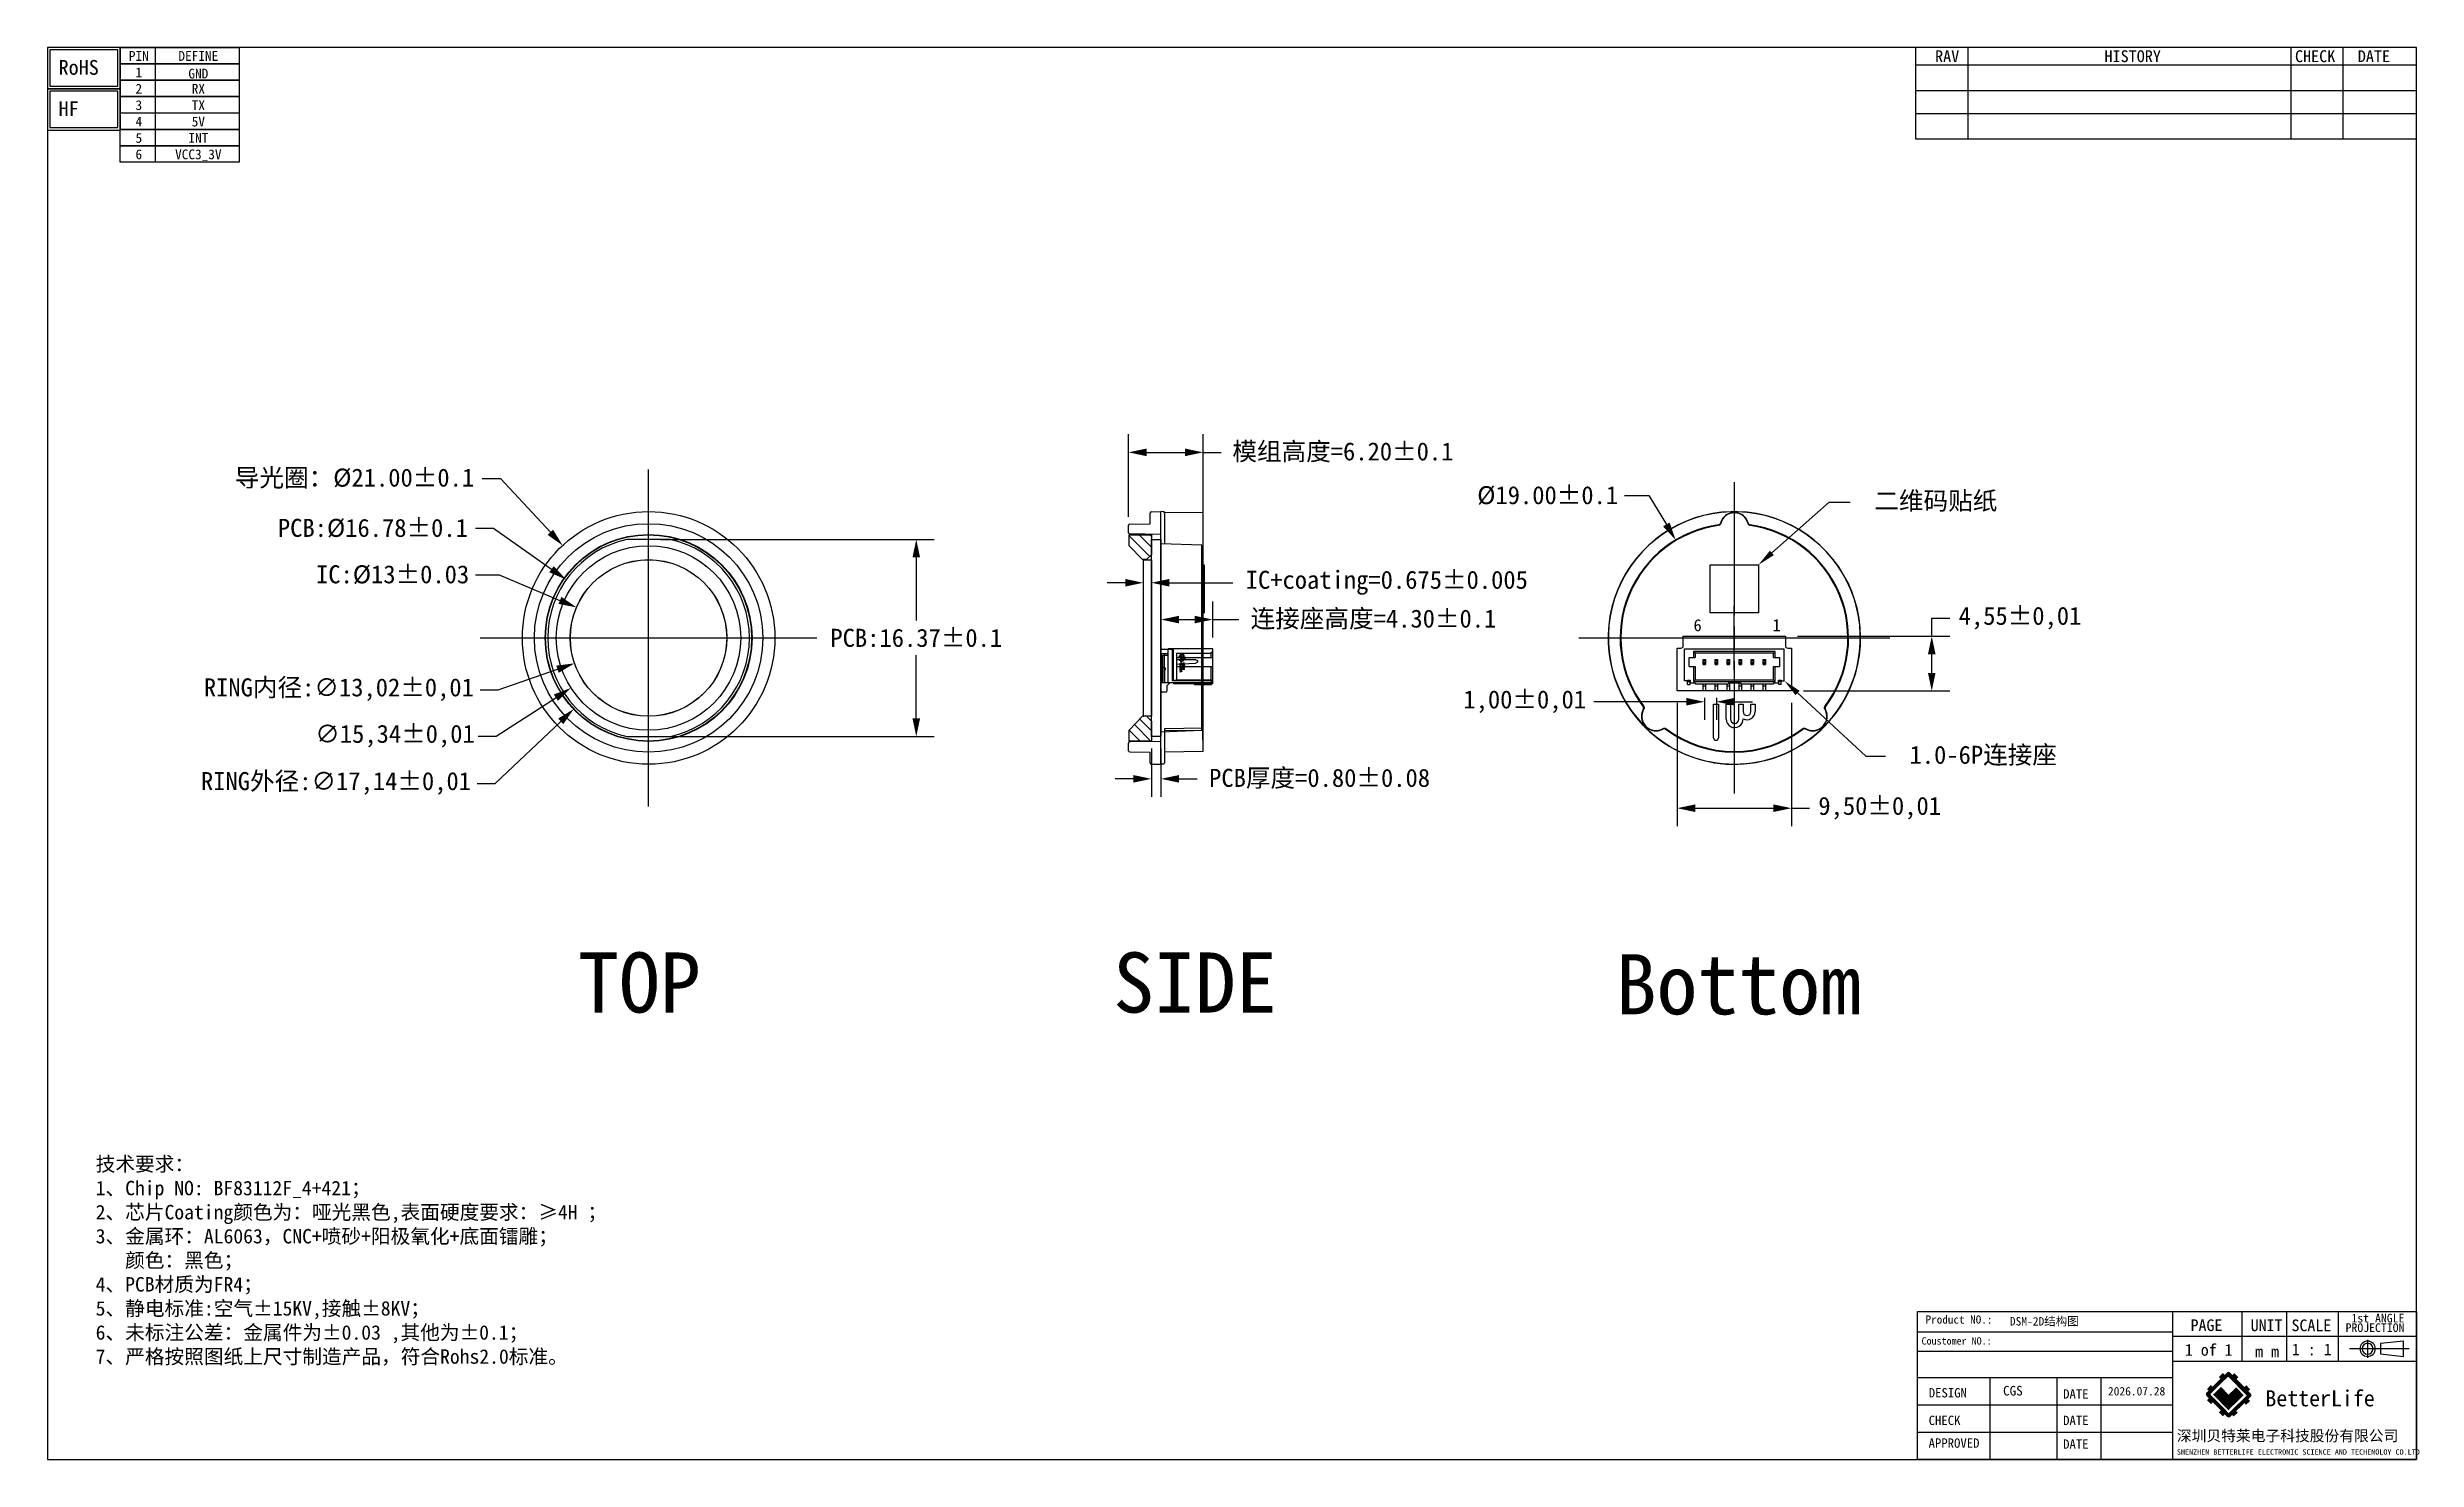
# Model space of a CAD drawing. Header units: millimetres. Extents: x 0 to 197, y 32 to 149.
import ezdxf
from ezdxf import colors
from ezdxf.entities.mleader import LeaderData, LeaderLine
from ezdxf.enums import TextEntityAlignment as Align
from ezdxf.math import Vec2, Vec3

# ---------------------------------------------------------------- set-up
doc = ezdxf.new("R2010")
doc.units = ezdxf.units.MM
doc.header["$LTSCALE"] = 16.335
doc.header["$PDMODE"] = 3
doc.header["$PDSIZE"] = 8
doc.linetypes.add('CENTER2', pattern=[1.125, 0.75, -0.125, 0.125, -0.125])
doc.layers.get('0').update_dxf_attribs({"linetype": 'CONTINUOUS'})
doc.layers.get('Defpoints').update_dxf_attribs({"linetype": 'CONTINUOUS'})
doc.layers.add('', color=7, linetype='CONTINUOUS', lineweight=9)
for name, color, linetype in [('_101085', 7, 'CONTINUOUS'), ('_103288', 7, 'CONTINUOUS'), ('_104740', 7, 'CONTINUOUS'), ('_112358', 7, 'CONTINUOUS'), ('_115479', 7, 'CONTINUOUS'), ('_127276', 7, 'CONTINUOUS'), ('_129472', 7, 'CONTINUOUS'), ('_137174', 7, 'CONTINUOUS'), ('_171', 7, 'CONTINUOUS'), ('_18989', 7, 'CONTINUOUS'), ('_35236', 7, 'CONTINUOUS'), ('_38933', 7, 'CONTINUOUS'), ('_66752', 7, 'CONTINUOUS'), ('_7249', 7, 'CONTINUOUS'), ('_73815', 7, 'CONTINUOUS'), ('_84213', 7, 'CONTINUOUS'), ('_88692', 7, 'CONTINUOUS'), ('_95646', 7, 'CONTINUOUS'), ('_98406', 7, 'CONTINUOUS'), ('DIM', 4, 'CONTINUOUS'), ('图框', 7, 'CONTINUOUS')]:
    doc.layers.add(name, color=color, linetype=linetype)
doc.styles.get("Standard").update_dxf_attribs({"font": 'SimSun.ttf', "height": 1.5})
doc.styles.add('宋体', font='SimSun.ttf')
doc.dimstyles.get("Standard").update_dxf_attribs({"dimtxt": 3.5, "dimasz": 3.5, "dimexe": 1.5, "dimexo": 1, "dimtad": 1, "dimtxsty": 'Standard', "dimblk": '_FILLED', "dimblk1": '_FILLED', "dimblk2": '_FILLED', "dimcen": 0.09, "dimazin": 2, "dimtol": 1, "dimtp": 0.01, "dimtm": 0.01, "dimtfac": 1, "dimtofl": 0, "dimtmove": 0, "dimatfit": 3, "dimldrblk": '_FILLED', "dimfxl": 0, "dimtolj": 1, "dimarcsym": 0})

msp = doc.modelspace()

# ---------------------------------------------------------------- texts
at = {"layer": '', "color": 0, "attachment_point": 1}
for s, insert, char_height, width in [('BetterLife', (184.457, 37.464), 1.3364, 16.05982), ('深圳贝特莱电子科技股份有限公司', (177.097, 34.13), 0.9, 74.42193), ('SHENZHEN BETTERLIFE ELECTRONIC SCIENCE AND TECHENOLOY CO.LTD', (177.097, 32.558), 0.45, 74.42193)]:
    msp.add_mtext(s, dxfattribs=dict(at, insert=insert, char_height=char_height, width=width))
at = {"color": 0, "attachment_point": 1}
for s, width, insert, char_height in [('CGS', 3.68899, (162.643, 37.828), 0.8), ('2026.07.28', 2.48226, (171.367, 37.736), 0.7)]:
    msp.add_mtext_dynamic_manual_height_columns(s, width=width, gutter_width=12.5, heights=[0], dxfattribs=dict(at, insert=insert, char_height=char_height))
at = {"layer": '_115479', "color": 6, "attachment_point": 1}
for s, width, insert, char_height in [('6', 3.24827, (136.899, 101.565), 1), ('1', 3.24827, (143.465, 101.565), 1), ('{\\C7;TOP}', 13.96274, (44.133, 73.862), 5), ('{\\C7;SIDE}', 13.96274, (88.635, 73.862), 5), ('{\\C7;Bottom}', 13.96274, (130.423, 73.714), 5)]:
    msp.add_mtext_dynamic_manual_height_columns(s, width=width, gutter_width=7.5, heights=[0], dxfattribs=dict(at, insert=insert, char_height=char_height))
at = {"layer": '图框', "lineweight": 30}
for s, height, p in [('Product NO.:', 0.68027, (156.202, 43.003)), ('PAGE', 0.9718, (178.235, 42.386)), ('Coustomer NO.: ', 0.61224, (155.862, 41.26)), ('DESIGN', 0.7775, (156.462, 36.865)), ('DATE', 0.7775, (167.637, 36.77)), ('CHECK', 0.7775, (156.454, 34.576)), ('DATE', 0.7775, (167.637, 34.57)), ('APPROVED', 0.7775, (156.449, 32.684)), ('DATE', 0.7775, (167.637, 32.599))]:
    msp.add_text(s, height=height, dxfattribs=at).set_placement(p)
at = {"layer": '图框'}
for s, p in [('UNIT', (184.556, 42.856)), ('SCALE', (188.282, 42.861)), ('1 of 1', (179.746, 40.844)), ('m m', (184.592, 40.686)), ('1 : 1', (188.313, 40.844))]:
    msp.add_text(s, height=0.9718, dxfattribs=at).set_placement(p, align=Align.MIDDLE)
for s, p in [(' 1st ANGLE', (191.126, 43.099)), ('PROJECTION', (191.126, 42.309))]:
    msp.add_text(s, height=0.7199, dxfattribs=at).set_placement(p)
at = {"layer": '图框', "attachment_point": 1}
for s, insert, char_height, width in [('RoHS', (0.928, 148.047), 1.2313, 3.05123), ('RAV', (156.985, 148.855), 0.9851, 4.22584), ('HISTORY', (171.077, 148.855), 0.9851, 4.22584), ('CHECK', (186.919, 148.855), 0.9851, 4.22584), ('DATE', (192.143, 148.855), 0.9851, 4.22584), ('HF', (0.928, 144.612), 1.2313, 3.05123)]:
    msp.add_mtext(s, dxfattribs=dict(at, insert=insert, char_height=char_height, width=width))
at = {"layer": '图框', "linetype": 'Continuous', "width": 3.57479, "attachment_point": 2, "line_spacing_factor": 0.9, "style": '宋体'}
for s, insert, char_height in [('PIN', (7.605, 148.788), 0.8113), ('DEFINE', (12.554, 148.788), 0.8113), ('2', (7.605, 146.062), 0.811), ('1', (7.605, 147.425), 0.811), ('GND', (12.554, 147.321), 0.8113), ('RX', (12.554, 146.062), 0.8113), ('3', (7.605, 144.699), 0.811), ('TX', (12.554, 144.699), 0.8113), ('4', (7.605, 143.336), 0.811), ('5', (7.605, 141.973), 0.811), ('INT', (12.554, 141.973), 0.8113), ('5V', (12.554, 143.336), 0.8113), ('6', (7.605, 140.61), 0.811), ('VCC3_3V', (12.554, 140.61), 0.8113)]:
    msp.add_mtext(s, dxfattribs=dict(at, insert=insert, char_height=char_height))
at = {"layer": '图框', "insert": (4.016, 56.873), "char_height": 1.2, "width": 46.95894, "attachment_point": 1, "style": '宋体'}
msp.add_mtext('技术要求：\\P{\\C0;1}、{\\C0;Chip NO: BF83112F_4+421；}\\P2、芯片Coating颜色为：{\\C7;哑光黑色\\C0;,表面硬度要求：≥4H }；\\P3、金属环：{\\C1;AL6063，CNC+喷砂+阳极氧化+底面镭雕\\C0;；\\C1;\\P   \\C0;颜色：\\C1;黑色}；\\P4、PCB材质为{\\C1;FR4}；\\P5、{\\C0;静电标准:空气±\\C1;15\\C0;KV,接触±\\C1;8\\C0;KV；\\P}6、未标注公差：金属件为%%P0.03 ,其他为%%P0.1；\\P7、{\\C0;严格按照图纸上尺寸制造产品，符合Rohs2.0标准。}', dxfattribs=at)
at = {"layer": '图框', "insert": (163.208, 43.547), "char_height": 0.7, "attachment_point": 1}
msp.add_mtext('DSM-2D结构图', dxfattribs=at)

# ---------------------------------------------------------------- blocks, each defined once
blk = doc.blocks.new('*U1')
at = {"layer": '_115479', "color": 0, "linetype": 'CENTER2', "transparency": 16777216}
for p, q in [((0, 1.89), (0, 12.94)), ((-12.94, 0), (-1.89, 0)), ((1.89, 0), (12.94, 0)), ((0, -12.94), (0, -1.89))]:
    blk.add_line(p, q, dxfattribs=at)
at = {"layer": '_115479', "color": 0, "linetype": 'Continuous', "transparency": 16777216}
for p, q in [((-0.94, 0), (0.94, 0)), ((0, -0.94), (0, 0.94))]:
    blk.add_line(p, q, dxfattribs=at)
blk = doc.blocks.new('*U2')
at = {"layer": '_115479', "color": 0, "linetype": 'CENTER2', "transparency": 16777216}
for p, q in [((0, 2.1), (0, 14)), ((-14, 0), (-2.1, 0)), ((2.1, 0), (14, 0)), ((0, -14), (0, -2.1))]:
    blk.add_line(p, q, dxfattribs=at)
at = {"layer": '_115479', "color": 0, "linetype": 'Continuous', "transparency": 16777216}
for p, q in [((0, -1.05), (0, 1.05)), ((-1.05, 0), (1.05, 0))]:
    blk.add_line(p, q, dxfattribs=at)
blk = doc.blocks.new('_FILLED')
at = {"color": 0, "linetype": 'ByBlock'}
blk.add_solid([(0, 0), (-1, 0.21), (-1, -0.21)], dxfattribs=at)
blk = doc.blocks.new('*D4')
at = {"layer": '_115479', "color": 3, "lineweight": -2, "transparency": 16777216}
for p, q in [((35.6, 105.26), (37.58, 105.26)), ((37.58, 105.26), (42.63, 103.12)), ((49.99, 97.33), (49.99, 102.67)), ((47.32, 100), (52.67, 100))]:
    blk.add_line(p, q, dxfattribs=at)
at = {"layer": 'Defpoints', "color": 0, "transparency": 16777216}
for p in [(44.01, 102.54), (55.98, 97.47)]:
    blk.add_point(p, dxfattribs=at)
at = {"layer": '_115479', "color": 3, "lineweight": -2, "transparency": 16777216, "xscale": 1.5, "yscale": 1.5, "zscale": 1.5, "rotation": 337.0294920421541}
blk.add_blockref('_FILLED', (44.01, 102.54), dxfattribs=at)
at = {"layer": '_115479', "color": 3, "transparency": 16777216, "insert": (28.71, 105.26), "char_height": 1.5, "attachment_point": 5}
blk.add_mtext('\\A1;{\\C1;IC:}%%C13%%P0.03', dxfattribs=at)
blk = doc.blocks.new('*D5')
at = {"layer": '_115479', "color": 3, "lineweight": -2, "transparency": 16777216}
for p, q in [((35.6, 109.12), (37.1, 109.12)), ((37.1, 109.12), (41.93, 105.71)), ((50, 97.33), (50, 102.67)), ((47.33, 100), (52.67, 100))]:
    blk.add_line(p, q, dxfattribs=at)
at = {"layer": 'Defpoints', "color": 0, "transparency": 16777216}
for p in [(43.15, 104.85), (56.85, 95.16)]:
    blk.add_point(p, dxfattribs=at)
at = {"layer": '_115479', "color": 3, "lineweight": -2, "transparency": 16777216, "xscale": 1.5, "yscale": 1.5, "zscale": 1.5, "rotation": 324.7333885990658}
blk.add_blockref('_FILLED', (43.15, 104.85), dxfattribs=at)
at = {"layer": '_115479', "color": 3, "transparency": 16777216, "insert": (27.07, 109.12), "char_height": 1.5, "attachment_point": 5}
blk.add_mtext('\\A1;{\\C2;PCB:}%%C16.78%%P0.1', dxfattribs=at)
blk = doc.blocks.new('*D6')
at = {"layer": '_115479', "color": 3, "lineweight": -2, "transparency": 16777216}
for p, q in [((51, 108.19), (73.76, 108.19)), ((72.26, 106.69), (72.26, 101.44)), ((72.26, 93.31), (72.26, 98.57)), ((51, 91.81), (73.76, 91.81))]:
    blk.add_line(p, q, dxfattribs=at)
at = {"layer": 'Defpoints', "color": 0, "transparency": 16777216}
for p in [(50, 108.19), (50, 91.81), (72.26, 91.81)]:
    blk.add_point(p, dxfattribs=at)
at = {"layer": '_115479', "color": 3, "lineweight": -2, "transparency": 16777216, "xscale": 1.5, "yscale": 1.5, "zscale": 1.5}
for p, rotation in [((72.26, 108.19), 90), ((72.26, 91.81), 270)]:
    blk.add_blockref('_FILLED', p, dxfattribs=dict(at, rotation=rotation))
at = {"layer": '_115479', "color": 3, "transparency": 16777216, "insert": (72.26, 100), "char_height": 1.5, "attachment_point": 5}
blk.add_mtext('\\A1;{\\C2;PCB:}16.37%%P0.1', dxfattribs=at)
blk = doc.blocks.new('*D7')
at = {"layer": '_115479', "color": 3, "lineweight": -2, "transparency": 16777216}
for p, q in [((91.81, 90.81), (91.81, 86.79)), ((92.61, 90.81), (92.61, 86.79)), ((90.31, 88.29), (88.81, 88.29)), ((94.11, 88.29), (95.61, 88.29))]:
    blk.add_line(p, q, dxfattribs=at)
at = {"layer": 'Defpoints', "color": 0, "transparency": 16777216}
for p in [(91.81, 91.81), (92.61, 91.81), (92.61, 88.29)]:
    blk.add_point(p, dxfattribs=at)
at = {"layer": '_115479', "color": 3, "lineweight": -2, "transparency": 16777216, "xscale": 1.5, "yscale": 1.5, "zscale": 1.5}
blk.add_blockref('_FILLED', (91.81, 88.29), dxfattribs=at)
at = {"layer": '_115479', "color": 3, "lineweight": -2, "transparency": 16777216, "xscale": 1.5, "yscale": 1.5, "zscale": 1.5, "rotation": 180}
blk.add_blockref('_FILLED', (92.61, 88.29), dxfattribs=at)
at = {"layer": '_115479', "color": 3, "transparency": 16777216, "insert": (105.8, 88.29), "char_height": 1.5, "attachment_point": 5}
blk.add_mtext('\\A1;PCB厚度=0.80%%P0.08', dxfattribs=at)
blk = doc.blocks.new('*D8')
at = {"layer": '_115479', "color": 3, "lineweight": -2, "transparency": 16777216}
for p, q in [((89.91, 110.06), (89.91, 116.93)), ((96.11, 110.06), (96.11, 116.93)), ((91.41, 115.43), (94.61, 115.43)), ((96.11, 115.43), (97.61, 115.43))]:
    blk.add_line(p, q, dxfattribs=at)
at = {"layer": 'Defpoints', "color": 0, "transparency": 16777216}
for p in [(96.11, 115.43), (89.91, 109.06), (96.11, 109.06)]:
    blk.add_point(p, dxfattribs=at)
at = {"layer": '_115479', "color": 3, "lineweight": -2, "transparency": 16777216, "xscale": 1.5, "yscale": 1.5, "zscale": 1.5, "rotation": 180}
blk.add_blockref('_FILLED', (89.91, 115.43), dxfattribs=at)
at = {"layer": '_115479', "color": 3, "lineweight": -2, "transparency": 16777216, "xscale": 1.5, "yscale": 1.5, "zscale": 1.5}
blk.add_blockref('_FILLED', (96.11, 115.43), dxfattribs=at)
at = {"layer": '_115479', "color": 3, "transparency": 16777216, "insert": (107.74, 115.43), "char_height": 1.5, "attachment_point": 5}
blk.add_mtext('\\A1;模组高度=6.20%%P0.1', dxfattribs=at)
blk = doc.blocks.new('*D10')
at = {"layer": '_115479', "color": 3, "lineweight": -2, "transparency": 16777216}
for p, q in [((36.17, 113.25), (37.67, 113.25)), ((37.67, 113.25), (41.83, 108.79)), ((50, 97.33), (50, 102.67)), ((47.33, 100), (52.67, 100))]:
    blk.add_line(p, q, dxfattribs=at)
at = {"layer": 'Defpoints', "color": 0, "transparency": 16777216}
for p in [(42.85, 107.69), (57.15, 92.31)]:
    blk.add_point(p, dxfattribs=at)
at = {"layer": '_115479', "color": 3, "lineweight": -2, "transparency": 16777216, "xscale": 1.5, "yscale": 1.5, "zscale": 1.5, "rotation": 312.9262183874025}
blk.add_blockref('_FILLED', (42.85, 107.69), dxfattribs=at)
at = {"layer": '_115479', "color": 3, "transparency": 16777216, "insert": (25.54, 113.25), "char_height": 1.5, "attachment_point": 5}
blk.add_mtext('\\A1;导光圈：%%C21.00%%P0.1', dxfattribs=at)
blk = doc.blocks.new('*D11')
at = {"layer": '_115479', "color": 3, "lineweight": -2, "transparency": 16777216}
for p, q in [((49.99, 97.33), (49.99, 102.67)), ((47.32, 100), (52.67, 100)), ((37.49, 95.7), (42.42, 97.4)), ((35.99, 95.7), (37.49, 95.7))]:
    blk.add_line(p, q, dxfattribs=at)
at = {"layer": 'Defpoints', "color": 0, "transparency": 16777216}
for p in [(56.15, 102.12), (43.84, 97.89)]:
    blk.add_point(p, dxfattribs=at)
at = {"layer": '_115479', "color": 3, "lineweight": -2, "transparency": 16777216, "xscale": 1.5, "yscale": 1.5, "zscale": 1.5, "rotation": 18.97157490493772}
blk.add_blockref('_FILLED', (43.84, 97.89), dxfattribs=at)
at = {"layer": '_115479', "color": 3, "transparency": 16777216, "insert": (24.24, 95.7), "char_height": 1.5, "attachment_point": 5}
blk.add_mtext('\\A1;{\\C4;RING内径:}∅13,02±0,01', dxfattribs=at)
blk = doc.blocks.new('*D12')
at = {"layer": '_115479', "color": 3, "lineweight": -2, "transparency": 16777216}
for p, q in [((49.99, 97.33), (49.99, 102.67)), ((47.32, 100), (52.67, 100)), ((37.33, 91.84), (42.29, 95.03)), ((35.83, 91.84), (37.33, 91.84))]:
    blk.add_line(p, q, dxfattribs=at)
at = {"layer": 'Defpoints', "color": 0, "transparency": 16777216}
for p in [(56.44, 104.16), (43.55, 95.85)]:
    blk.add_point(p, dxfattribs=at)
at = {"layer": '_115479', "color": 3, "lineweight": -2, "transparency": 16777216, "xscale": 1.5, "yscale": 1.5, "zscale": 1.5, "rotation": 32.81093312179606}
blk.add_blockref('_FILLED', (43.55, 95.85), dxfattribs=at)
at = {"layer": '_115479', "color": 3, "transparency": 16777216, "insert": (28.91, 91.84), "char_height": 1.5, "attachment_point": 5}
blk.add_mtext('\\A1;∅15,34±0,01', dxfattribs=at)
blk = doc.blocks.new('*D13')
at = {"layer": '_115479', "color": 3, "lineweight": -2, "transparency": 16777216}
for p, q in [((49.99, 97.33), (49.99, 102.67)), ((47.32, 100), (52.67, 100)), ((37.24, 87.91), (42.69, 93.07)), ((35.74, 87.91), (37.24, 87.91))]:
    blk.add_line(p, q, dxfattribs=at)
at = {"layer": 'Defpoints', "color": 0, "transparency": 16777216}
for p in [(56.21, 105.9), (43.78, 94.1)]:
    blk.add_point(p, dxfattribs=at)
at = {"layer": '_115479', "color": 3, "lineweight": -2, "transparency": 16777216, "xscale": 1.5, "yscale": 1.5, "zscale": 1.5, "rotation": 43.48544972934023}
blk.add_blockref('_FILLED', (43.78, 94.1), dxfattribs=at)
at = {"layer": '_115479', "color": 3, "transparency": 16777216, "insert": (24, 87.91), "char_height": 1.5, "attachment_point": 5}
blk.add_mtext('\\A1;{\\C4;RING外径:}∅17,14±0,01', dxfattribs=at)
blk = doc.blocks.new('*D14')
at = {"layer": '_115479', "color": 3, "lineweight": -2, "transparency": 16777216}
for p, q in [((156.71, 100.15), (156.71, 101.65)), ((156.71, 101.65), (158.21, 101.65)), ((145.54, 100.15), (158.21, 100.15)), ((156.71, 97.1), (156.71, 98.65)), ((146.04, 95.6), (158.21, 95.6))]:
    blk.add_line(p, q, dxfattribs=at)
at = {"layer": 'Defpoints', "color": 0, "transparency": 16777216}
for p in [(144.54, 100.15), (156.71, 100.15), (145.04, 95.6)]:
    blk.add_point(p, dxfattribs=at)
at = {"layer": '_115479', "color": 3, "lineweight": -2, "transparency": 16777216, "xscale": 1.5, "yscale": 1.5, "zscale": 1.5}
for p, rotation in [((156.71, 100.15), 90), ((156.71, 95.6), 270)]:
    blk.add_blockref('_FILLED', p, dxfattribs=dict(at, rotation=rotation))
at = {"layer": '_115479', "color": 3, "transparency": 16777216, "insert": (164.05, 101.65), "char_height": 1.5, "attachment_point": 5}
blk.add_mtext('\\A1;4,55±0,01', dxfattribs=at)
blk = doc.blocks.new('*D15')
at = {"layer": '_115479', "color": 3, "lineweight": -2, "transparency": 16777216}
for p, q in [((135.54, 94.6), (135.54, 84.35)), ((145.04, 94.6), (145.04, 84.35)), ((137.04, 85.85), (143.54, 85.85)), ((145.04, 85.85), (146.54, 85.85))]:
    blk.add_line(p, q, dxfattribs=at)
at = {"layer": 'Defpoints', "color": 0, "transparency": 16777216}
for p in [(135.54, 95.6), (145.04, 95.6), (145.04, 85.85)]:
    blk.add_point(p, dxfattribs=at)
at = {"layer": '_115479', "color": 3, "lineweight": -2, "transparency": 16777216, "xscale": 1.5, "yscale": 1.5, "zscale": 1.5, "rotation": 180}
blk.add_blockref('_FILLED', (135.54, 85.85), dxfattribs=at)
at = {"layer": '_115479', "color": 3, "lineweight": -2, "transparency": 16777216, "xscale": 1.5, "yscale": 1.5, "zscale": 1.5}
blk.add_blockref('_FILLED', (145.04, 85.85), dxfattribs=at)
at = {"layer": '_115479', "color": 3, "transparency": 16777216, "insert": (152.38, 85.85), "char_height": 1.5, "attachment_point": 5}
blk.add_mtext('\\A1;9,50±0,01', dxfattribs=at)
blk = doc.blocks.new('*D16')
at = {"layer": '_115479', "color": 3, "lineweight": -2, "transparency": 16777216}
for p, q in [((136.3, 94.7), (128.61, 94.7)), ((137.8, 95.02), (137.8, 93.2)), ((138.8, 95.02), (138.8, 93.2)), ((140.3, 94.7), (141.8, 94.7))]:
    blk.add_line(p, q, dxfattribs=at)
at = {"layer": 'Defpoints', "color": 0, "transparency": 16777216}
for p in [(137.8, 96.02), (138.8, 96.02), (138.8, 94.7)]:
    blk.add_point(p, dxfattribs=at)
at = {"layer": '_115479', "color": 3, "lineweight": -2, "transparency": 16777216, "xscale": 1.5, "yscale": 1.5, "zscale": 1.5}
blk.add_blockref('_FILLED', (137.8, 94.7), dxfattribs=at)
at = {"layer": '_115479', "color": 3, "lineweight": -2, "transparency": 16777216, "xscale": 1.5, "yscale": 1.5, "zscale": 1.5, "rotation": 180}
blk.add_blockref('_FILLED', (138.8, 94.7), dxfattribs=at)
at = {"layer": '_115479', "color": 3, "transparency": 16777216, "insert": (122.86, 94.7), "char_height": 1.5, "attachment_point": 5}
blk.add_mtext('\\A1;1,00±0,01', dxfattribs=at)
blk = doc.blocks.new('*D17')
at = {"layer": '_115479', "color": 3, "lineweight": -2, "transparency": 16777216}
for p, q in [((92.61, 100.03), (92.61, 103.03)), ((96.91, 100.03), (96.91, 103.03)), ((94.11, 101.53), (95.41, 101.53)), ((96.91, 101.53), (99.08, 101.53))]:
    blk.add_line(p, q, dxfattribs=at)
at = {"layer": 'Defpoints', "color": 0, "transparency": 16777216}
for p in [(96.91, 101.53), (92.61, 99.03), (96.91, 99.03)]:
    blk.add_point(p, dxfattribs=at)
at = {"layer": '_115479', "color": 3, "lineweight": -2, "transparency": 16777216, "xscale": 1.5, "yscale": 1.5, "zscale": 1.5, "rotation": 180}
blk.add_blockref('_FILLED', (92.61, 101.53), dxfattribs=at)
at = {"layer": '_115479', "color": 3, "lineweight": -2, "transparency": 16777216, "xscale": 1.5, "yscale": 1.5, "zscale": 1.5}
blk.add_blockref('_FILLED', (96.91, 101.53), dxfattribs=at)
at = {"layer": '_115479', "color": 3, "transparency": 16777216, "insert": (110.28, 101.53), "char_height": 1.5, "attachment_point": 5}
blk.add_mtext('\\A1;连接座高度=4.30%%P0.1', dxfattribs=at)
blk = doc.blocks.new('*D18')
at = {"layer": '_115479', "color": 3, "lineweight": -2, "transparency": 16777216}
for p, q in [((89.64, 104.59), (88.14, 104.59)), ((91.14, 104.62), (91.14, 103.09)), ((91.81, 104.62), (91.81, 103.09)), ((93.31, 104.59), (98.59, 104.59))]:
    blk.add_line(p, q, dxfattribs=at)
at = {"layer": 'Defpoints', "color": 0, "transparency": 16777216}
for p in [(91.14, 105.62), (91.81, 105.62), (91.81, 104.59)]:
    blk.add_point(p, dxfattribs=at)
at = {"layer": '_115479', "color": 3, "lineweight": -2, "transparency": 16777216, "xscale": 1.5, "yscale": 1.5, "zscale": 1.5}
blk.add_blockref('_FILLED', (91.14, 104.59), dxfattribs=at)
at = {"layer": '_115479', "color": 3, "lineweight": -2, "transparency": 16777216, "xscale": 1.5, "yscale": 1.5, "zscale": 1.5, "rotation": 180}
blk.add_blockref('_FILLED', (91.81, 104.59), dxfattribs=at)
at = {"layer": '_115479', "color": 3, "transparency": 16777216, "insert": (111.39, 104.59), "char_height": 1.5, "attachment_point": 5}
blk.add_mtext('\\A1;IC+coating=0.675%%P0.005', dxfattribs=at)
blk = doc.blocks.new('*D20')
at = {"layer": '_115479', "color": 3, "lineweight": -2, "transparency": 16777216}
for p, q in [((131.16, 111.84), (133.19, 111.84)), ((133.19, 111.84), (134.64, 109.44)), ((140.29, 97.33), (140.29, 102.67)), ((137.62, 100), (142.97, 100))]:
    blk.add_line(p, q, dxfattribs=at)
at = {"layer": 'Defpoints', "color": 0, "transparency": 16777216}
for p in [(135.41, 108.15), (145.18, 91.85)]:
    blk.add_point(p, dxfattribs=at)
at = {"layer": '_115479', "color": 3, "lineweight": -2, "transparency": 16777216, "xscale": 1.5, "yscale": 1.5, "zscale": 1.5, "rotation": 300.9510441038237}
blk.add_blockref('_FILLED', (135.41, 108.15), dxfattribs=at)
at = {"layer": '_115479', "color": 3, "transparency": 16777216, "insert": (124.77, 111.84), "char_height": 1.5, "attachment_point": 5}
blk.add_mtext('\\A1;%%C19.00%%P0.1', dxfattribs=at)
blk = doc.blocks.new('PINDY')
at = {"layer": 'DIM', "color": 7}
blk.add_line((1328.69, 760.47), (1328.69, 758.27), dxfattribs=at)
blk.add_lwpolyline([(1323.99, 760.47), (1339.92, 760.47), (1339.92, 758.27), (1323.99, 758.27)], close=True, dxfattribs=at)

# ---------------------------------------------------------------- dimensions: what is measured, and where the dimension line sits
at = {"layer": '_115479', "color": 7}
for base, p1, p2, text, picture, middle in [((96.112, 115.428), (89.912, 109.06), (96.112, 109.06), '模组高度=6.20%%P0.1', '*D8', (107.744, 115.428)), ((92.611, 88.286), (91.812, 91.815), (92.611, 91.815), 'PCB厚度=0.80%%P0.08', '*D7', (105.802, 88.286))]:
    dim = msp.add_linear_dim(base=base, p1=p1, p2=p2, text=text, dimstyle='Standard', override={"dimtxt": 1.5, "dimasz": 1.5, "dimtad": 0, "dimtih": 1, "dimtoh": 1, "dimzin": 0, "dimcen": 2.673, "dimclrd": 3, "dimclre": 3, "dimclrt": 3, "dimadec": 0, "dimazin": 0, "dimtzin": 0}, dxfattribs=at)
    dim.commit()
    dim.dimension.update_dxf_attribs({"geometry": picture, "text_midpoint": middle})
for p1, p2, text, picture, middle in [((57.151, 92.313), (42.849, 107.69), '导光圈：%%C21.00%%P0.1', '*D10', (25.54, 113.254)), ((56.849, 95.159), (43.151, 104.845), '{\\C2;PCB:}%%C16.78%%P0.1', '*D5', (27.068, 109.122)), ((56.211, 105.899), (43.776, 94.105), '{\\C4;RING外径:}<>', '*D13', (23.999, 87.91)), ((55.978, 97.465), (44.009, 102.539), '{\\C1;IC:}%%C13%%P0.03', '*D4', (28.71, 105.261)), ((56.15, 102.118), (43.837, 97.886), '{\\C4;RING内径:}<>', '*D11', (24.24, 95.702))]:
    dim = msp.add_diameter_dim_2p(p1=p1, p2=p2, text=text, dimstyle='Standard', override={"dimtxt": 1.5, "dimasz": 1.5, "dimtad": 0, "dimtih": 1, "dimtoh": 1, "dimzin": 0, "dimcen": 2.673, "dimclrd": 3, "dimclre": 3, "dimclrt": 3, "dimadec": 0, "dimazin": 0, "dimtzin": 0}, dxfattribs=at)
    dim.commit()
    dim.dimension.update_dxf_attribs({"geometry": picture, "text_midpoint": middle, "dimtype": 163})
at = {"layer": '_115479', "color": 6}
dim = msp.add_diameter_dim_2p(p1=(145.179, 91.855), p2=(135.407, 108.149), text='%%C19.00%%P0.1', dimstyle='Standard', override={"dimtxt": 1.5, "dimasz": 1.5, "dimtad": 0, "dimtih": 1, "dimtoh": 1, "dimzin": 0, "dimcen": 2.673, "dimclrd": 3, "dimclre": 3, "dimclrt": 3, "dimadec": 0, "dimazin": 0, "dimtzin": 0}, dxfattribs=at)
dim.commit()
dim.dimension.update_dxf_attribs({"geometry": '*D20', "text_midpoint": (124.773, 111.844), "dimtype": 163})
at = {"layer": '_115479', "color": 7}
dim = msp.add_linear_dim(base=(72.257, 91.815), p1=(50, 108.189), p2=(50, 91.815), angle=90, text='{\\C2;PCB:}16.37%%P0.1', dimstyle='Standard', override={"dimtxt": 1.5, "dimasz": 1.5, "dimtad": 0, "dimtih": 1, "dimtoh": 1, "dimzin": 0, "dimcen": 2.673, "dimclrd": 3, "dimclre": 3, "dimclrt": 3, "dimadec": 0, "dimazin": 0, "dimtzin": 0}, dxfattribs=at)
dim.commit()
dim.dimension.update_dxf_attribs({"geometry": '*D6', "text_midpoint": (72.257, 100.002), "dimtype": 160})
at = {"layer": '_115479', "color": 6}
dim = msp.add_linear_dim(base=(91.812, 104.594), p1=(91.137, 105.621), p2=(91.812, 105.621), text='IC+coating=0.675%%P0.005', dimstyle='Standard', override={"dimtxt": 1.5, "dimasz": 1.5, "dimtad": 0, "dimtih": 1, "dimtoh": 1, "dimzin": 0, "dimcen": 2.673, "dimclrd": 3, "dimclre": 3, "dimclrt": 3, "dimadec": 0, "dimazin": 0, "dimtzin": 0}, dxfattribs=at)
dim.commit()
dim.dimension.update_dxf_attribs({"geometry": '*D18', "text_midpoint": (111.387, 104.594), "dimtype": 160})
at = {"layer": '_115479', "color": 7}
dim = msp.add_diameter_dim_2p(p1=(56.439, 104.158), p2=(43.548, 95.846), dimstyle='Standard', override={"dimtxt": 1.5, "dimasz": 1.5, "dimtad": 0, "dimtih": 1, "dimtoh": 1, "dimzin": 0, "dimcen": 2.673, "dimclrd": 3, "dimclre": 3, "dimclrt": 3, "dimadec": 0, "dimazin": 0, "dimtzin": 0}, dxfattribs=at)
dim.commit()
dim.dimension.update_dxf_attribs({"geometry": '*D12', "text_midpoint": (28.913, 91.838), "dimtype": 163})
dim = msp.add_linear_dim(base=(96.912, 101.533), p1=(92.612, 99.034), p2=(96.912, 99.034), text='连接座高度=4.30%%P0.1', dimstyle='Standard', override={"dimtxt": 1.5, "dimasz": 1.5, "dimtad": 0, "dimtih": 1, "dimtoh": 1, "dimzin": 0, "dimcen": 2.673, "dimclrd": 3, "dimclre": 3, "dimclrt": 3, "dimadec": 0, "dimazin": 0, "dimtzin": 0}, dxfattribs=at)
dim.commit()
dim.dimension.update_dxf_attribs({"geometry": '*D17', "text_midpoint": (110.281, 101.533), "dimtype": 160})
dim = msp.add_linear_dim(base=(156.708, 100.152), p1=(145.043, 95.602), p2=(144.543, 100.152), angle=90, dimstyle='Standard', override={"dimtxt": 1.5, "dimasz": 1.5, "dimtad": 0, "dimtih": 1, "dimtoh": 1, "dimzin": 0, "dimcen": 2.673, "dimclrd": 3, "dimclre": 3, "dimclrt": 3, "dimadec": 0, "dimazin": 0, "dimtzin": 0}, dxfattribs=at)
dim.commit()
dim.dimension.update_dxf_attribs({"geometry": '*D14', "text_midpoint": (164.05, 101.652)})
dim = msp.add_linear_dim(base=(138.797, 94.7), p1=(137.797, 96.019), p2=(138.797, 96.019), dimstyle='Standard', override={"dimtxt": 1.5, "dimasz": 1.5, "dimtad": 0, "dimtih": 1, "dimtoh": 1, "dimzin": 0, "dimcen": 2.673, "dimclrd": 3, "dimclre": 3, "dimclrt": 3, "dimadec": 0, "dimazin": 0, "dimtzin": 0}, dxfattribs=at)
dim.commit()
dim.dimension.update_dxf_attribs({"geometry": '*D16', "text_midpoint": (122.857, 94.7), "dimtype": 160})
dim = msp.add_linear_dim(base=(145.043, 85.854), p1=(135.543, 95.602), p2=(145.043, 95.602), dimstyle='Standard', override={"dimtxt": 1.5, "dimasz": 1.5, "dimtad": 0, "dimtih": 1, "dimtoh": 1, "dimzin": 0, "dimcen": 2.673, "dimclrd": 3, "dimclre": 3, "dimclrt": 3, "dimadec": 0, "dimazin": 0, "dimtzin": 0}, dxfattribs=at)
dim.commit()
dim.dimension.update_dxf_attribs({"geometry": '*D15', "text_midpoint": (152.376, 85.854)})

# ---------------------------------------------------------------- hatches: boundary and pattern name
at = {"layer": ''}
h = msp.add_hatch(color=160, dxfattribs=at)
edge = h.paths.add_edge_path()
edge.add_line((181.4, 38.64), (181.404, 39.008))
edge.add_arc((181.402, 38.816), 0.192, 89.44464, 134.44464)
edge.add_line((181.267, 38.953), (181.062, 38.752))
edge.add_line((181.062, 38.752), (180.91, 38.9))
edge.add_line((180.91, 38.9), (180.582, 38.566))
edge.add_line((180.582, 38.566), (180.727, 38.424))
edge.add_line((180.727, 38.424), (180.053, 37.762))
edge.add_line((180.053, 37.762), (179.921, 37.892))
edge.add_line((179.921, 37.892), (179.593, 37.557))
edge.add_line((179.593, 37.557), (179.719, 37.434))
edge.add_line((179.719, 37.434), (179.557, 37.276))
edge.add_arc((179.691, 37.138), 0.192, 134.44464, 179.44464)
edge.add_line((179.499, 37.14), (179.868, 37.137))
edge.add_line((179.868, 37.137), (181.4, 38.64))
for color, points in [(150, [(181.398, 37.097), (180.762, 37.745), (180.139, 37.134), (180.775, 36.486)]), (151, [(181.398, 37.097), (182.02, 37.707), (182.656, 37.059), (182.033, 36.449)]), (155, [(181.398, 37.097), (182.033, 36.449), (181.411, 35.838), (180.775, 36.486)])]:
    msp.add_hatch(color=color, dxfattribs=at).paths.add_polyline_path(points)
h = msp.add_hatch(color=150, dxfattribs=at)
edge = h.paths.add_edge_path()
edge.add_line((181.387, 38.627), (181.391, 38.996))
edge.add_arc((181.389, 38.804), 0.192, 44.44464, 89.44464, ccw=False)
edge.add_line((181.526, 38.938), (181.725, 38.735))
edge.add_line((181.725, 38.735), (181.88, 38.888))
edge.add_line((181.88, 38.888), (182.208, 38.553))
edge.add_line((182.208, 38.553), (182.053, 38.401))
edge.add_line((182.053, 38.401), (182.714, 37.727))
edge.add_line((182.714, 37.727), (182.869, 37.879))
edge.add_line((182.869, 37.879), (183.197, 37.545))
edge.add_line((183.197, 37.545), (183.042, 37.392))
edge.add_line((183.042, 37.392), (183.241, 37.189))
edge.add_arc((183.104, 37.055), 0.192, -1.62122, 44.44464, ccw=False)
edge.add_line((183.296, 37.05), (182.927, 37.057))
edge.add_line((182.927, 37.057), (181.387, 38.627))
h = msp.add_hatch(color=150, dxfattribs=at)
edge = h.paths.add_edge_path()
edge.add_line((179.868, 37.137), (179.499, 37.14))
edge.add_arc((179.691, 37.138), 0.192, 179.44464, 224.44464)
edge.add_line((179.554, 37.004), (179.753, 36.801))
edge.add_line((179.753, 36.801), (179.598, 36.649))
edge.add_line((179.598, 36.649), (179.926, 36.314))
edge.add_line((179.926, 36.314), (180.081, 36.467))
edge.add_line((180.081, 36.467), (180.742, 35.793))
edge.add_line((180.742, 35.793), (180.587, 35.64))
edge.add_line((180.587, 35.64), (180.915, 35.306))
edge.add_line((180.915, 35.306), (181.07, 35.458))
edge.add_line((181.07, 35.458), (181.269, 35.255))
edge.add_arc((181.406, 35.39), 0.192, 224.44464, 270.5105)
edge.add_line((181.408, 35.198), (181.408, 35.566))
edge.add_line((181.408, 35.566), (179.868, 37.137))
h = msp.add_hatch(color=160, dxfattribs=at)
edge = h.paths.add_edge_path()
edge.add_line((182.94, 37.069), (183.309, 37.066))
edge.add_arc((183.117, 37.068), 0.192, 314.44464, 359.44464, ccw=False)
edge.add_line((183.251, 36.93), (183.046, 36.729))
edge.add_line((183.046, 36.729), (183.191, 36.574))
edge.add_line((183.191, 36.574), (182.85, 36.253))
edge.add_line((182.85, 36.253), (182.711, 36.401))
edge.add_line((182.711, 36.401), (182.037, 35.74))
edge.add_line((182.037, 35.74), (182.164, 35.605))
edge.add_line((182.164, 35.605), (181.823, 35.284))
edge.add_line((181.823, 35.284), (181.703, 35.412))
edge.add_line((181.703, 35.412), (181.541, 35.253))
edge.add_arc((181.406, 35.39), 0.192, 269.44464, 314.44464, ccw=False)
edge.add_line((181.404, 35.198), (181.408, 35.566))
edge.add_line((181.408, 35.566), (182.94, 37.069))
at = {"layer": '_115479'}
h = msp.add_hatch(dxfattribs=at)
h.set_pattern_fill('ANSI31', color=4, scale=0.2, angle=90)
h.paths.add_polyline_path([(91.812, 108.571), (89.962, 108.571), (89.962, 107.671), (91.062, 106.512), (91.412, 106.512), (91.812, 106.912)])
h.paths.add_polyline_path([(91.812, 93.092), (91.412, 93.492), (91.062, 93.492), (89.962, 92.333), (89.962, 91.433), (91.812, 91.433)])

# ---------------------------------------------------------------- linework, layer by layer
at = {"layer": '', "color": 1}
for p, q in [((182.94, 37.069), (181.4, 38.64)), ((180.139, 37.134), (181.411, 35.838)), ((181.398, 37.097), (180.775, 36.486)), ((181.398, 37.097), (182.033, 36.449))]:
    msp.add_line(p, q, dxfattribs=at)
at = {"color": 7, "linetype": 'Continuous'}
msp.add_lwpolyline([(0, 31.7), (197.034, 31.7), (197.034, 149.093), (0, 149.093)], close=True, dxfattribs=at)
at = {"layer": '_101085', "color": 7, "linetype": 'Continuous'}
for p, q in [((94.196, 97.296), (94.338, 97.241)), ((94.196, 97.275), (94.196, 97.296)), ((94.196, 97.275), (94.235, 97.262)), ((94.338, 97.222), (94.196, 97.168)), ((94.235, 97.202), (94.196, 97.188)), ((94.196, 97.168), (94.196, 97.188)), ((94.235, 97.202), (94.235, 97.262)), ((94.251, 97.256), (94.31, 97.235)), ((94.251, 97.208), (94.251, 97.256)), ((94.31, 97.23), (94.251, 97.208)), ((94.32, 97.232), (94.32, 97.232)), ((94.338, 97.241), (94.338, 97.222))]:
    msp.add_line(p, q, dxfattribs=at)
for points in [[(94.31, 97.235), (94.312, 97.234), (94.316, 97.233), (94.32, 97.232)], [(94.32, 97.232), (94.315, 97.231), (94.312, 97.23), (94.31, 97.23)]]:
    msp.add_open_spline(points, degree=3, dxfattribs=at)
at = {"layer": '_103288', "color": 7, "linetype": 'Continuous'}
for p, q in [((94.196, 97.523), (94.338, 97.523)), ((94.196, 97.446), (94.196, 97.523)), ((94.212, 97.446), (94.196, 97.446)), ((94.26, 97.505), (94.212, 97.505)), ((94.212, 97.505), (94.212, 97.446)), ((94.26, 97.454), (94.26, 97.505)), ((94.276, 97.454), (94.26, 97.454)), ((94.322, 97.505), (94.276, 97.505)), ((94.276, 97.505), (94.276, 97.454)), ((94.322, 97.45), (94.322, 97.505)), ((94.338, 97.45), (94.322, 97.45)), ((94.338, 97.523), (94.338, 97.45))]:
    msp.add_line(p, q, dxfattribs=at)
at = {"layer": '_104740', "color": 7, "linetype": 'Continuous'}
for p, q in [((94.422, 97.917), (94.564, 97.917)), ((94.422, 97.842), (94.422, 97.917)), ((94.438, 97.842), (94.422, 97.842)), ((94.564, 97.899), (94.438, 97.899)), ((94.438, 97.899), (94.438, 97.842)), ((94.564, 97.917), (94.564, 97.899))]:
    msp.add_line(p, q, dxfattribs=at)
at = {"layer": '_112358', "color": 7, "linetype": 'Continuous'}
for p, q in [((94.149, 97.636), (94.165, 97.636)), ((94.178, 97.608), (94.196, 97.6)), ((94.18, 97.588), (94.298, 97.542)), ((94.298, 97.64), (94.196, 97.6)), ((94.221, 97.593), (94.213, 97.591)), ((94.213, 97.591), (94.213, 97.591)), ((94.221, 97.588), (94.213, 97.591)), ((94.298, 97.62), (94.221, 97.593)), ((94.221, 97.588), (94.298, 97.561)), ((94.298, 97.64), (94.298, 97.62)), ((94.298, 97.561), (94.298, 97.542))]:
    msp.add_line(p, q, dxfattribs=at)
for points in [[(94.149, 97.636), (94.148, 97.633), (94.148, 97.629), (94.148, 97.625)], [(94.148, 97.625), (94.148, 97.609), (94.159, 97.597), (94.18, 97.588)], [(94.163, 97.626), (94.163, 97.629), (94.164, 97.633), (94.165, 97.636)], [(94.178, 97.608), (94.168, 97.612), (94.163, 97.618), (94.163, 97.626)]]:
    msp.add_open_spline(points, degree=3, dxfattribs=at)
at = {"layer": '_115479', "color": 7, "linetype": 'Continuous'}
msp.add_line((91.412, 93.492), (91.062, 93.492), dxfattribs=at)
at = {"layer": '_115479', "color": 4, "linetype": 'Continuous'}
msp.add_lwpolyline([(91.812, 106.912), (91.412, 106.512), (91.062, 106.512), (89.962, 107.671), (89.962, 108.571), (91.812, 108.571)], close=True, dxfattribs=at)
at = {"layer": '_115479', "color": 6}
msp.add_lwpolyline([(91.162, 106.502), (91.137, 106.502), (91.137, 93.502), (91.162, 93.502), (91.162, 106.502)], dxfattribs=at)
at = {"layer": '_115479', "color": 4}
msp.add_lwpolyline([(91.412, 93.492), (91.812, 93.092), (91.812, 91.433), (89.962, 91.433), (89.962, 92.333), (91.062, 93.492)], dxfattribs=at)
at = {"layer": '_115479', "color": 4, "linetype": 'Continuous'}
for radius in [8.569, 7.669, 6.51]:
    msp.add_circle((49.993, 100.002), radius, dxfattribs=at)
at = {"layer": '_127276', "color": 7, "linetype": 'Continuous'}
for p, q in [((94.422, 97.701), (94.564, 97.701)), ((94.422, 97.625), (94.422, 97.701)), ((94.438, 97.625), (94.422, 97.625)), ((94.486, 97.683), (94.438, 97.683)), ((94.438, 97.683), (94.438, 97.625)), ((94.486, 97.632), (94.486, 97.683)), ((94.502, 97.632), (94.486, 97.632)), ((94.548, 97.683), (94.502, 97.683)), ((94.502, 97.683), (94.502, 97.632)), ((94.548, 97.628), (94.548, 97.683)), ((94.564, 97.628), (94.548, 97.628)), ((94.564, 97.701), (94.564, 97.628))]:
    msp.add_line(p, q, dxfattribs=at)
at = {"layer": '_129472', "color": 2}
msp.add_lwpolyline([(51.817, 91.815, 0.801731), (51.817, 108.189), (48.176, 108.189, 0.801731), (48.176, 91.815)], format="xyb", close=True, dxfattribs=at)
at = {"layer": '_129472', "color": 2, "linetype": 'Continuous'}
msp.add_lwpolyline([(91.812, 91.815), (91.812, 108.189), (92.612, 108.189), (92.612, 91.815)], close=True, dxfattribs=at)
at = {"layer": '_137174', "color": 7, "linetype": 'Continuous'}
for p, q in [((94.196, 97.917), (94.338, 97.917)), ((94.196, 97.841), (94.196, 97.917)), ((94.212, 97.841), (94.196, 97.841)), ((94.26, 97.899), (94.212, 97.899)), ((94.212, 97.899), (94.212, 97.841)), ((94.26, 97.848), (94.26, 97.899)), ((94.276, 97.848), (94.26, 97.848)), ((94.322, 97.899), (94.276, 97.899)), ((94.276, 97.899), (94.276, 97.848)), ((94.322, 97.844), (94.322, 97.899)), ((94.338, 97.844), (94.322, 97.844)), ((94.338, 97.917), (94.338, 97.844))]:
    msp.add_line(p, q, dxfattribs=at)
at = {"layer": '_171', "color": 7, "linetype": 'Continuous'}
for p, q in [((92.612, 99.034), (92.612, 97.584)), ((93.562, 99.034), (92.612, 99.034)), ((92.662, 96.284), (92.662, 98.684)), ((93.212, 98.684), (92.662, 98.684)), ((92.764, 98.584), (93.212, 98.584)), ((92.764, 96.381), (92.764, 98.584)), ((92.862, 98.684), (92.862, 96.284)), ((96.912, 99.084), (93.212, 99.084)), ((93.212, 96.284), (93.212, 99.084)), ((93.562, 96.444), (93.562, 99.084)), ((93.662, 98.784), (93.562, 98.784)), ((93.662, 96.494), (93.662, 99.084)), ((93.912, 98.734), (96.762, 98.734)), ((93.912, 98.734), (93.912, 96.534)), ((96.912, 98.884), (96.762, 98.734)), ((96.762, 98.734), (96.762, 98.39)), ((96.912, 96.184), (96.912, 99.084)), ((136.147, 96.444), (136.147, 99.084)), ((136.147, 99.084), (144.447, 99.084)), ((136.897, 98.884), (136.897, 98.39)), ((136.897, 98.884), (137.047, 98.734)), ((143.697, 98.884), (136.897, 98.884)), ((137.047, 98.734), (137.047, 98.39)), ((143.547, 98.734), (137.047, 98.734)), ((143.697, 98.884), (143.547, 98.734)), ((143.547, 98.39), (143.547, 98.734)), ((143.697, 98.39), (143.697, 98.884)), ((144.447, 96.444), (144.447, 99.084)), ((92.612, 97.584), (92.863, 97.584)), ((92.662, 98.466), (92.682, 98.466)), ((92.662, 98.399), (92.682, 98.399)), ((92.662, 98.21), (92.682, 98.21)), ((92.662, 98.167), (92.682, 98.167)), ((92.662, 98.1), (92.682, 98.1)), ((92.662, 97.993), (92.682, 97.993)), ((92.662, 97.923), (92.682, 97.923)), ((92.662, 97.913), (92.682, 97.913)), ((92.662, 97.912), (92.682, 97.912)), ((92.682, 97.866), (92.662, 97.866)), ((92.682, 97.795), (92.662, 97.795)), ((92.662, 97.697), (92.682, 97.697)), ((92.662, 97.63), (92.682, 97.63)), ((92.662, 97.453), (92.682, 97.453)), ((92.662, 97.441), (92.682, 97.441)), ((92.662, 97.429), (92.682, 97.429)), ((92.662, 97.331), (92.682, 97.331)), ((92.662, 97.264), (92.682, 97.264)), ((92.682, 97.196), (92.662, 97.196)), ((92.662, 97.193), (92.682, 97.193)), ((92.682, 97.191), (92.662, 97.191)), ((92.662, 97.19), (92.682, 97.19)), ((92.662, 96.996), (92.682, 96.996)), ((92.662, 96.929), (92.682, 96.929)), ((92.662, 96.892), (92.682, 96.892)), ((92.662, 96.819), (92.682, 96.819)), ((92.662, 96.772), (92.682, 96.772)), ((92.662, 96.755), (92.682, 96.755)), ((92.662, 96.703), (92.682, 96.703)), ((92.682, 96.68), (92.662, 96.68)), ((92.662, 96.672), (92.682, 96.672)), ((92.662, 96.663), (92.682, 96.663)), ((92.662, 96.636), (92.682, 96.636)), ((92.662, 96.587), (92.682, 96.587)), ((92.662, 96.565), (92.682, 96.565)), ((92.682, 98.466), (92.682, 98.21)), ((92.682, 98.167), (92.682, 97.795)), ((92.682, 97.697), (92.682, 97.429)), ((92.682, 97.331), (92.682, 96.929)), ((92.682, 96.441), (92.682, 96.892)), ((92.912, 97.297), (92.912, 96.284)), ((92.963, 97.484), (92.963, 97.384)), ((93.912, 98.39), (96.912, 98.39)), ((93.912, 98.224), (95.461, 98.224)), ((95.461, 97.884), (93.912, 97.784)), ((93.912, 97.64), (96.912, 97.64)), ((95.461, 98.224), (95.661, 98.124)), ((95.661, 97.984), (95.461, 97.884)), ((95.661, 98.124), (95.661, 97.984)), ((96.762, 97.64), (96.762, 96.534)), ((136.547, 97.64), (136.547, 98.39)), ((136.547, 98.39), (137.047, 98.39)), ((136.547, 97.64), (137.047, 97.64)), ((136.897, 97.64), (136.897, 96.384)), ((137.047, 97.64), (137.047, 96.534)), ((137.697, 97.784), (137.697, 98.224)), ((137.697, 98.224), (137.897, 98.224)), ((137.697, 98.124), (137.897, 98.124)), ((137.697, 97.984), (137.897, 97.984)), ((137.697, 97.884), (137.897, 97.884)), ((137.697, 97.784), (137.897, 97.784)), ((137.897, 98.224), (137.897, 97.784)), ((138.697, 97.784), (138.697, 98.224)), ((138.697, 98.224), (138.897, 98.224)), ((138.697, 98.124), (138.897, 98.124)), ((138.697, 97.984), (138.897, 97.984)), ((138.697, 97.884), (138.897, 97.884)), ((138.697, 97.784), (138.897, 97.784)), ((138.897, 98.224), (138.897, 97.784)), ((139.697, 98.224), (139.897, 98.224)), ((139.697, 97.784), (139.697, 98.224)), ((139.697, 98.124), (139.897, 98.124)), ((139.697, 97.984), (139.897, 97.984)), ((139.697, 97.884), (139.897, 97.884)), ((139.697, 97.784), (139.897, 97.784)), ((139.897, 98.224), (139.897, 97.784)), ((140.697, 98.224), (140.897, 98.224)), ((140.697, 97.784), (140.697, 98.224)), ((140.697, 98.124), (140.897, 98.124)), ((140.697, 97.984), (140.897, 97.984)), ((140.697, 97.884), (140.897, 97.884)), ((140.697, 97.784), (140.897, 97.784)), ((140.897, 98.224), (140.897, 97.784)), ((141.697, 98.224), (141.897, 98.224)), ((141.697, 97.784), (141.697, 98.224)), ((141.697, 98.124), (141.897, 98.124)), ((141.697, 97.984), (141.897, 97.984)), ((141.697, 97.884), (141.897, 97.884)), ((141.697, 97.784), (141.897, 97.784)), ((141.897, 98.224), (141.897, 97.784)), ((142.697, 98.224), (142.897, 98.224)), ((142.697, 97.784), (142.697, 98.224)), ((142.697, 98.124), (142.897, 98.124)), ((142.697, 97.984), (142.897, 97.984)), ((142.697, 97.884), (142.897, 97.884)), ((142.697, 97.784), (142.897, 97.784)), ((142.897, 98.224), (142.897, 97.784)), ((143.547, 98.39), (144.047, 98.39)), ((143.547, 97.64), (144.047, 97.64)), ((143.547, 96.534), (143.547, 97.64)), ((143.697, 96.384), (143.697, 97.64)), ((144.047, 98.39), (144.047, 97.64)), ((92.612, 95.534), (92.612, 96.302)), ((92.764, 96.381), (92.649, 96.351)), ((92.662, 96.514), (92.682, 96.514)), ((92.662, 96.441), (92.682, 96.441)), ((96.912, 96.284), (92.662, 96.284)), ((92.986, 95.484), (92.662, 95.484)), ((93.351, 96.284), (93.086, 96.019)), ((93.086, 96.019), (93.086, 95.584)), ((96.912, 96.444), (93.562, 96.444)), ((93.662, 96.494), (96.912, 96.494)), ((93.662, 96.284), (93.662, 96.184)), ((96.912, 96.184), (93.662, 96.184)), ((93.912, 96.534), (96.762, 96.534)), ((95.262, 96.284), (95.412, 96.134)), ((95.412, 96.134), (96.812, 96.134)), ((96.452, 96.444), (96.452, 96.494)), ((96.752, 96.444), (96.812, 96.384)), ((96.912, 96.384), (96.762, 96.534)), ((96.812, 96.134), (96.812, 96.384)), ((136.397, 96.444), (136.147, 96.444)), ((136.397, 96.444), (136.397, 96.494)), ((136.397, 96.494), (136.617, 96.494)), ((136.407, 96.134), (136.407, 96.494)), ((136.407, 96.444), (136.607, 96.444)), ((136.407, 96.384), (136.607, 96.384)), ((136.407, 96.134), (136.607, 96.134)), ((136.607, 96.134), (136.607, 96.494)), ((136.617, 96.494), (136.617, 96.284)), ((136.617, 96.284), (137.047, 96.284)), ((136.897, 96.384), (137.047, 96.534)), ((136.897, 96.384), (143.697, 96.384)), ((137.047, 96.534), (143.547, 96.534)), ((137.047, 96.284), (137.047, 96.184)), ((137.047, 96.184), (139.797, 96.184)), ((137.697, 95.602), (137.697, 96.184)), ((137.697, 96.019), (137.897, 96.019)), ((137.897, 96.184), (137.897, 95.602)), ((138.697, 95.602), (138.697, 96.184)), ((138.697, 96.019), (138.897, 96.019)), ((138.897, 96.184), (138.897, 95.602)), ((139.697, 95.602), (139.697, 96.184)), ((139.697, 96.019), (139.897, 96.019)), ((139.797, 96.284), (140.797, 96.284)), ((139.797, 96.284), (139.797, 96.184)), ((139.897, 96.284), (139.897, 95.602)), ((140.697, 95.602), (140.697, 96.284)), ((140.697, 96.019), (140.897, 96.019)), ((140.797, 96.284), (140.797, 96.184)), ((140.797, 96.184), (143.547, 96.184)), ((140.897, 96.184), (140.897, 95.602)), ((141.697, 95.602), (141.697, 96.184)), ((141.697, 96.019), (141.897, 96.019)), ((141.897, 96.184), (141.897, 95.602)), ((142.697, 95.602), (142.697, 96.184)), ((142.697, 96.019), (142.897, 96.019)), ((142.897, 96.184), (142.897, 95.602)), ((143.697, 96.384), (143.547, 96.534)), ((143.547, 96.284), (143.977, 96.284)), ((143.547, 96.284), (143.547, 96.184)), ((143.977, 96.494), (144.197, 96.494)), ((143.977, 96.284), (143.977, 96.494)), ((143.987, 96.134), (143.987, 96.494)), ((144.187, 96.444), (143.987, 96.444)), ((144.187, 96.384), (143.987, 96.384)), ((144.187, 96.134), (143.987, 96.134)), ((144.187, 96.134), (144.187, 96.494)), ((144.197, 96.494), (144.197, 96.444)), ((144.197, 96.444), (144.447, 96.444))]:
    msp.add_line(p, q, dxfattribs=at)
for centre, radius, start, end in [((92.863, 97.484), 0.1, 0, 90), ((92.863, 97.384), 0.1, 299.34058, 0), ((92.662, 96.302), 0.05, 105, 180), ((92.662, 95.534), 0.05, 180, 270), ((92.986, 95.584), 0.1, 270, 0)]:
    msp.add_arc(centre, radius, start, end, dxfattribs=at)
at = {"layer": '_18989', "color": 1, "linetype": 'Continuous'}
msp.add_lwpolyline([(91.812, 106.502), (91.812, 93.502), (91.162, 93.502), (91.162, 106.502)], close=True, dxfattribs=at)
msp.add_circle((49.993, 100.002), 6.5, dxfattribs=at)
at = {"layer": '_35236', "color": 7, "linetype": 'Continuous'}
for p, q in [((94.195, 98.163), (94.195, 98.223)), ((94.24, 98.359), (94.23, 98.359)), ((94.24, 98.359), (94.315, 98.217)), ((94.258, 98.221), (94.257, 98.215)), ((94.257, 98.215), (94.257, 98.169)), ((94.298, 98.384), (94.368, 98.248)), ((94.368, 98.248), (94.315, 98.217)), ((94.415, 98.175), (94.415, 98.184))]:
    msp.add_line(p, q, dxfattribs=at)
msp.add_circle((94.229, 98.461), 0.0395, dxfattribs=at)
for centre, radius, start, end in [((94.337, 98.175), 0.142, 227.36515, 270.07563), ((94.336, 98.176), 0.0791, 270.07358, 359.92642)]:
    msp.add_arc(centre, radius, start, end, dxfattribs=at)
for points in [[(94.129, 98.46), (94.129, 98.504), (94.157, 98.543), (94.197, 98.556)], [(94.197, 98.556), (94.205, 98.587), (94.222, 98.615), (94.246, 98.637)], [(94.246, 98.637), (94.276, 98.664), (94.316, 98.68), (94.356, 98.68)], [(94.358, 98.616), (94.317, 98.616), (94.281, 98.59), (94.265, 98.555)], [(94.265, 98.555), (94.304, 98.541), (94.332, 98.503), (94.332, 98.46)], [(94.356, 98.68), (94.4, 98.68), (94.441, 98.662), (94.472, 98.632)], [(94.46, 98.515), (94.46, 98.57), (94.414, 98.616), (94.358, 98.616)], [(94.472, 98.632), (94.503, 98.601), (94.52, 98.559), (94.52, 98.516)], [(94.23, 98.359), (94.174, 98.359), (94.129, 98.404), (94.129, 98.46)], [(94.195, 98.223), (94.196, 98.239), (94.211, 98.252), (94.227, 98.252)], [(94.241, 98.071), (94.215, 98.096), (94.198, 98.128), (94.195, 98.163)], [(94.227, 98.252), (94.244, 98.252), (94.258, 98.238), (94.258, 98.221)], [(94.257, 98.169), (94.26, 98.128), (94.295, 98.097), (94.336, 98.097)], [(94.332, 98.46), (94.332, 98.43), (94.319, 98.402), (94.298, 98.384)], [(94.47, 98.134), (94.451, 98.076), (94.398, 98.035), (94.337, 98.034)], [(94.415, 98.184), (94.486, 98.192), (94.542, 98.252), (94.542, 98.325)], [(94.444, 98.461), (94.453, 98.476), (94.46, 98.495), (94.46, 98.515)], [(94.542, 98.325), (94.542, 98.389), (94.501, 98.442), (94.444, 98.461)], [(94.55, 98.189), (94.527, 98.164), (94.5, 98.145), (94.47, 98.134)], [(94.52, 98.516), (94.52, 98.507), (94.519, 98.5), (94.518, 98.492)], [(94.518, 98.492), (94.535, 98.479), (94.551, 98.465), (94.563, 98.448)], [(94.602, 98.326), (94.602, 98.276), (94.583, 98.227), (94.55, 98.189)], [(94.563, 98.448), (94.588, 98.412), (94.602, 98.371), (94.602, 98.326)]]:
    msp.add_open_spline(points, degree=3, dxfattribs=at)
at = {"layer": '_38933', "color": 7, "linetype": 'Continuous'}
for p, q in [((96.112, 106.077), (96.112, 102.077)), ((96.112, 106.077), (96.212, 106.077)), ((96.212, 106.077), (96.212, 102.077)), ((138.295, 102.077), (138.295, 106.077)), ((138.295, 106.077), (142.295, 106.077)), ((142.295, 106.077), (142.295, 102.077)), ((96.112, 102.077), (96.212, 102.077)), ((142.295, 102.077), (138.295, 102.077))]:
    msp.add_line(p, q, dxfattribs=at)
at = {"layer": '_66752', "color": 7, "linetype": 'Continuous'}
for p, q in [((94.196, 97.419), (94.338, 97.419)), ((94.196, 97.38), (94.196, 97.419)), ((94.212, 97.401), (94.322, 97.401)), ((94.212, 97.38), (94.212, 97.401)), ((94.322, 97.401), (94.322, 97.38)), ((94.338, 97.419), (94.338, 97.379))]:
    msp.add_line(p, q, dxfattribs=at)
for points in [[(94.196, 97.38), (94.196, 97.358), (94.202, 97.339), (94.216, 97.325)], [(94.227, 97.338), (94.217, 97.348), (94.212, 97.362), (94.212, 97.38)], [(94.216, 97.325), (94.229, 97.311), (94.247, 97.304), (94.269, 97.304)], [(94.268, 97.323), (94.251, 97.323), (94.237, 97.328), (94.227, 97.338)], [(94.308, 97.338), (94.299, 97.328), (94.286, 97.323), (94.268, 97.323)], [(94.269, 97.304), (94.29, 97.304), (94.307, 97.311), (94.319, 97.325)], [(94.322, 97.38), (94.322, 97.363), (94.317, 97.349), (94.308, 97.338)], [(94.319, 97.325), (94.332, 97.339), (94.338, 97.357), (94.338, 97.379)]]:
    msp.add_open_spline(points, degree=3, dxfattribs=at)
at = {"layer": '_7249', "color": 7, "linetype": 'Continuous'}
for p, q in [((91.712, 109.502), (91.712, 110.388)), ((91.81, 110.488), (92.611, 110.502)), ((92.611, 89.502), (92.611, 110.502)), ((92.823, 110.483), (92.611, 110.502)), ((92.82, 110.495), (92.819, 110.48)), ((92.824, 110.483), (92.826, 110.498)), ((96.112, 110.403), (92.911, 110.43)), ((92.911, 110.395), (92.912, 110.427)), ((92.912, 110.378), (92.912, 107.81)), ((96.112, 90.558), (96.112, 110.403)), ((140.004, 110.392), (140.001, 110.495)), ((140.585, 110.495), (140.582, 110.392)), ((90.01, 109.472), (91.712, 109.502)), ((92.612, 108.602), (90.01, 108.647)), ((92.612, 91.402), (92.612, 108.602)), ((96.012, 107.702), (92.612, 107.821)), ((96.012, 92.302), (96.012, 107.702)), ((96.112, 105.022), (96.012, 105.031)), ((96.112, 102.982), (96.012, 102.973)), ((96.012, 100.152), (96.112, 100.152)), ((96.112, 99.152), (96.012, 99.152)), ((135.543, 95.602), (135.543, 99.152)), ((135.543, 99.152), (135.843, 99.152)), ((136.043, 99.352), (136.043, 100.152)), ((136.043, 100.152), (144.543, 100.152)), ((144.543, 100.152), (144.543, 99.352)), ((144.743, 99.152), (145.043, 99.152)), ((145.043, 99.152), (145.043, 95.602)), ((96.012, 95.602), (96.112, 95.602)), ((145.043, 95.602), (135.543, 95.602)), ((96.112, 94.502), (96.052, 94.502)), ((96.052, 94.502), (96.052, 91.502)), ((96.112, 93.552), (96.052, 93.552)), ((96.052, 93.286), (96.112, 93.286)), ((96.112, 93.202), (96.052, 93.202)), ((96.112, 92.902), (96.052, 92.902)), ((132.667, 92.789), (132.742, 92.859)), ((138.568, 94.502), (138.968, 94.502)), ((138.568, 91.702), (138.568, 94.502)), ((138.968, 94.502), (138.968, 91.702)), ((139.618, 94.502), (139.968, 94.502)), ((139.618, 93.252), (139.618, 94.502)), ((139.968, 94.502), (139.968, 93.252)), ((140.668, 94.502), (141.018, 94.502)), ((140.668, 93.252), (140.668, 94.502)), ((141.018, 94.502), (141.018, 93.877)), ((141.668, 94.502), (142.018, 94.502)), ((141.668, 93.877), (141.668, 94.502)), ((142.018, 94.502), (142.018, 93.877)), ((147.845, 92.859), (147.919, 92.789)), ((92.612, 91.402), (90.01, 91.357)), ((96.012, 92.302), (92.612, 92.183)), ((92.912, 92.457), (92.912, 92.194)), ((96.112, 92.305), (92.912, 92.277)), ((92.912, 92.194), (92.912, 89.62)), ((96.113, 92.506), (92.914, 92.458)), ((96.112, 92.552), (96.052, 92.552)), ((96.112, 91.502), (96.052, 91.502)), ((133.151, 92.45), (133.08, 92.376)), ((147.506, 92.376), (147.436, 92.45)), ((90.01, 90.532), (91.712, 90.502)), ((91.712, 89.616), (91.712, 90.502)), ((91.81, 89.516), (92.611, 89.502)), ((92.82, 89.52), (92.611, 89.502)), ((96.112, 90.558), (92.912, 90.502))]:
    msp.add_line(p, q, dxfattribs=at)
at = {"layer": '_7249', "color": 7}
for p, q in [((89.912, 108.747), (89.912, 109.372)), ((89.912, 90.632), (89.912, 91.257))]:
    msp.add_line(p, q, dxfattribs=at)
at = {"layer": '_7249', "color": 7, "linetype": 'Continuous'}
msp.add_lwpolyline([(92.911, 110.43), (92.892, 110.462), (92.862, 110.486), (92.826, 110.498)], dxfattribs=at)
for radius in [10.5, 9.5, 8.6]:
    msp.add_circle((50, 100.002), radius, dxfattribs=at)
for centre, radius, start, end in [((91.812, 110.388), 0.1, 91, 180), ((140.293, 100.002), 10.5, 91.59504, 223.38482), ((140.293, 100.002), 10.482, 91.57794, 223.42206), ((140.293, 109.233), 1.197, 107.01947, 164.4415), ((140.293, 109.233), 1.169, 13.53311, 166.46689), ((140.295, 109.227), 1.204, 103.99752, 107.01552), ((140.293, 100.002), 10.482, 316.57792, 88.42206), ((140.291, 109.227), 1.204, 72.98448, 76.00253), ((140.293, 100.002), 10.5, 314.65575, 88.40496), ((140.293, 109.233), 1.197, 15.5585, 72.98053), ((90.012, 109.372), 0.1, 91, 180), ((90.012, 108.747), 0.1, 180, 269), ((140.293, 100.002), 9.5, 97.97598, 217.02402), ((140.293, 100.002), 9.444, 97.93401, 217.06599), ((140.293, 100.002), 9.444, 322.93401, 82.06599), ((140.293, 100.002), 9.5, 322.97598, 82.02402), ((135.843, 99.352), 0.2, 270, 360), ((144.743, 99.352), 0.2, 180, 270), ((133.766, 93.474), 1.197, 150.5585, 207.98053), ((133.766, 93.474), 1.169, 148.53311, 301.46689), ((133.771, 93.478), 1.204, 207.98448, 211.00253), ((140.293, 100.002), 10.5, 224.65575, 313.38482), ((140.318, 93.252), 0.7, 180, 2.77112), ((140.318, 93.252), 0.35, 180, 360), ((141.343, 93.877), 0.675, 241.13849, 360), ((141.343, 93.877), 0.325, 180, 360), ((146.821, 93.474), 1.169, 238.53311, 31.46689), ((146.805, 93.484), 1.215, 328.99312, 330.00184), ((146.82, 93.475), 1.198, 330.01554, 332.02517), ((146.821, 93.474), 1.197, 332.01947, 29.4415), ((90.012, 91.257), 0.1, 91, 180), ((140.293, 100.002), 10.482, 226.57794, 313.40551), ((133.775, 93.49), 1.215, 238.99312, 240.00184), ((133.766, 93.475), 1.198, 240.01555, 242.02517), ((133.766, 93.474), 1.197, 242.01947, 299.4415), ((140.293, 100.002), 9.5, 232.97598, 307.02402), ((140.293, 100.002), 9.444, 232.93401, 307.06599), ((138.768, 91.702), 0.2, 180, 360), ((146.821, 93.474), 1.197, 240.5585, 297.98053), ((146.818, 93.48), 1.204, 297.98448, 301.00253), ((90.012, 90.632), 0.1, 180, 269), ((91.812, 89.616), 0.1, 180, 269), ((92.812, 89.62), 0.1, 274.62384, 360)]:
    msp.add_arc(centre, radius, start, end, dxfattribs=at)
for points, knots in [([(92.819, 110.48), (92.831, 110.479), (92.853, 110.473), (92.881, 110.455), (92.902, 110.427), (92.91, 110.404), (92.912, 110.392)], [0, 0, 0, 0, 0.2457114, 0.4884954, 0.7312486, 1, 1, 1, 1]), ([(92.912, 110.392), (92.91, 110.404), (92.902, 110.427), (92.881, 110.455), (92.853, 110.473), (92.831, 110.479), (92.819, 110.48)], [0, 0, 0, 0, 0.2687528, 0.5115056, 0.7542891, 1, 1, 1, 1]), ([(92.82, 110.495), (92.832, 110.494), (92.857, 110.487), (92.887, 110.464), (92.907, 110.432), (92.912, 110.407), (92.912, 110.395)], [0, 0, 0, 0, 0.2412449, 0.5000607, 0.7588391, 1, 1, 1, 1]), ([(92.82, 110.48), (92.82, 110.481), (92.826, 110.485), (92.82, 110.481), (92.82, 110.48)], [0, 0, 0, 0, 0.5000802, 1, 1, 1, 1]), ([(92.912, 110.378), (92.912, 110.38), (92.912, 110.384), (92.911, 110.39), (92.911, 110.393), (92.911, 110.395)], [0, 0, 0, 0, 0.3500432, 0.6843131, 1, 1, 1, 1]), ([(140.585, 110.495), (140.488, 110.497), (140.293, 110.499), (140.098, 110.497), (140.001, 110.495)], [0, 0, 0, 0, 0.4998896, 1, 1, 1, 1]), ([(140.004, 110.395), (140.098, 110.418), (140.293, 110.442), (140.488, 110.418), (140.583, 110.395)], [0, 0, 0, 0, 0.5, 1, 1, 1, 1]), ([(138.975, 109.41), (139.013, 109.415), (139.086, 109.45), (139.13, 109.518), (139.14, 109.554)], [0, 0, 0, 0, 0.4999785, 1, 1, 1, 1]), ([(139.156, 109.507), (139.147, 109.469), (139.104, 109.397), (139.028, 109.361), (138.99, 109.356)], [0, 0, 0, 0, 0.4999784, 1, 1, 1, 1]), ([(141.597, 109.356), (141.558, 109.361), (141.483, 109.397), (141.439, 109.469), (141.43, 109.507)], [0, 0, 0, 0, 0.4999755, 1, 1, 1, 1]), ([(141.447, 109.554), (141.457, 109.518), (141.5, 109.45), (141.574, 109.415), (141.611, 109.41)], [0, 0, 0, 0, 0.4999812, 1, 1, 1, 1]), ([(132.667, 92.789), (132.734, 92.718), (132.87, 92.579), (133.009, 92.443), (133.08, 92.376)], [0, 0, 0, 0, 0.4998896, 1, 1, 1, 1]), ([(132.723, 94.063), (132.742, 94.096), (132.759, 94.175), (132.731, 94.251), (132.709, 94.281)], [0, 0, 0, 0, 0.4999812, 1, 1, 1, 1]), ([(133.149, 92.448), (133.065, 92.498), (132.911, 92.619), (132.79, 92.774), (132.74, 92.857)], [0, 0, 0, 0, 0.5, 1, 1, 1, 1]), ([(132.757, 94.31), (132.781, 94.278), (132.809, 94.199), (132.789, 94.118), (132.768, 94.085)], [0, 0, 0, 0, 0.4999755, 1, 1, 1, 1]), ([(147.847, 92.857), (147.797, 92.774), (147.676, 92.619), (147.521, 92.498), (147.438, 92.448)], [0, 0, 0, 0, 0.5, 1, 1, 1, 1]), ([(147.506, 92.376), (147.577, 92.443), (147.716, 92.579), (147.852, 92.718), (147.919, 92.789)], [0, 0, 0, 0, 0.4998896, 1, 1, 1, 1]), ([(147.818, 94.085), (147.798, 94.118), (147.778, 94.199), (147.805, 94.278), (147.829, 94.31)], [0, 0, 0, 0, 0.4999784, 1, 1, 1, 1]), ([(147.878, 94.281), (147.855, 94.251), (147.827, 94.175), (147.845, 94.096), (147.863, 94.063)], [0, 0, 0, 0, 0.4999785, 1, 1, 1, 1]), ([(134.573, 92.417), (134.542, 92.44), (134.466, 92.468), (134.387, 92.45), (134.354, 92.432)], [0, 0, 0, 0, 0.4999785, 1, 1, 1, 1]), ([(134.376, 92.477), (134.409, 92.497), (134.491, 92.517), (134.57, 92.49), (134.601, 92.466)], [0, 0, 0, 0, 0.4999784, 1, 1, 1, 1]), ([(145.986, 92.466), (146.017, 92.49), (146.096, 92.517), (146.177, 92.497), (146.21, 92.477)], [0, 0, 0, 0, 0.4999755, 1, 1, 1, 1]), ([(146.232, 92.432), (146.199, 92.45), (146.12, 92.468), (146.044, 92.44), (146.014, 92.417)], [0, 0, 0, 0, 0.4999812, 1, 1, 1, 1])]:
    msp.add_open_spline(points, degree=3, knots=knots, dxfattribs=at)
msp.add_open_spline([(92.82, 110.495), (92.82, 110.496), (92.828, 110.499), (92.82, 110.496), (92.82, 110.495)], degree=3, dxfattribs=at)
at = {"layer": '_73815', "color": 7, "linetype": 'Continuous'}
for p, q in [((94.199, 97.718), (94.218, 97.718)), ((94.295, 97.654), (94.278, 97.654))]:
    msp.add_line(p, q, dxfattribs=at)
for points in [[(94.199, 97.718), (94.195, 97.71), (94.193, 97.701), (94.193, 97.69)], [(94.193, 97.69), (94.193, 97.678), (94.196, 97.668), (94.202, 97.66)], [(94.202, 97.66), (94.207, 97.653), (94.214, 97.649), (94.223, 97.649)], [(94.208, 97.688), (94.208, 97.699), (94.211, 97.709), (94.218, 97.718)], [(94.222, 97.667), (94.213, 97.667), (94.208, 97.674), (94.208, 97.688)], [(94.231, 97.672), (94.229, 97.669), (94.226, 97.667), (94.222, 97.667)], [(94.223, 97.649), (94.23, 97.649), (94.236, 97.651), (94.24, 97.655)], [(94.241, 97.691), (94.237, 97.681), (94.234, 97.675), (94.231, 97.672)], [(94.24, 97.655), (94.245, 97.659), (94.249, 97.667), (94.253, 97.678)], [(94.254, 97.713), (94.25, 97.709), (94.245, 97.702), (94.241, 97.691)], [(94.253, 97.678), (94.257, 97.687), (94.26, 97.693), (94.262, 97.695)], [(94.27, 97.718), (94.264, 97.718), (94.258, 97.716), (94.254, 97.713)], [(94.262, 97.695), (94.264, 97.698), (94.268, 97.699), (94.272, 97.699)], [(94.292, 97.706), (94.286, 97.714), (94.279, 97.718), (94.27, 97.718)], [(94.272, 97.699), (94.276, 97.699), (94.279, 97.697), (94.282, 97.694)], [(94.285, 97.68), (94.285, 97.67), (94.283, 97.661), (94.278, 97.654)], [(94.282, 97.694), (94.284, 97.69), (94.285, 97.685), (94.285, 97.68)], [(94.3, 97.678), (94.3, 97.689), (94.297, 97.699), (94.292, 97.706)], [(94.295, 97.654), (94.298, 97.661), (94.3, 97.669), (94.3, 97.678)]]:
    msp.add_open_spline(points, degree=3, dxfattribs=at)
at = {"layer": '_84213', "color": 7, "linetype": 'Continuous'}
for p, q in [((94.422, 97.474), (94.564, 97.42)), ((94.422, 97.454), (94.422, 97.474)), ((94.422, 97.454), (94.461, 97.44)), ((94.564, 97.4), (94.422, 97.346)), ((94.461, 97.381), (94.422, 97.366)), ((94.422, 97.346), (94.422, 97.366)), ((94.461, 97.381), (94.461, 97.44)), ((94.477, 97.434), (94.536, 97.413)), ((94.477, 97.386), (94.477, 97.434)), ((94.536, 97.408), (94.477, 97.386)), ((94.546, 97.41), (94.546, 97.41)), ((94.564, 97.42), (94.564, 97.4))]:
    msp.add_line(p, q, dxfattribs=at)
for points in [[(94.536, 97.413), (94.538, 97.412), (94.542, 97.411), (94.546, 97.41)], [(94.546, 97.41), (94.541, 97.409), (94.538, 97.409), (94.536, 97.408)]]:
    msp.add_open_spline(points, degree=3, dxfattribs=at)
at = {"layer": '_88692', "color": 7, "linetype": 'Continuous'}
for p, q in [((94.445, 97.73), (94.428, 97.73)), ((94.561, 97.73), (94.541, 97.73))]:
    msp.add_line(p, q, dxfattribs=at)
for points in [[(94.439, 97.818), (94.426, 97.806), (94.419, 97.79), (94.419, 97.769)], [(94.419, 97.769), (94.419, 97.753), (94.422, 97.74), (94.428, 97.73)], [(94.436, 97.766), (94.436, 97.782), (94.441, 97.794), (94.451, 97.803)], [(94.445, 97.73), (94.439, 97.74), (94.436, 97.752), (94.436, 97.766)], [(94.49, 97.836), (94.469, 97.836), (94.452, 97.83), (94.439, 97.818)], [(94.451, 97.803), (94.461, 97.812), (94.474, 97.817), (94.491, 97.817)], [(94.545, 97.816), (94.532, 97.829), (94.513, 97.836), (94.49, 97.836)], [(94.491, 97.817), (94.509, 97.817), (94.523, 97.812), (94.534, 97.802)], [(94.534, 97.802), (94.545, 97.792), (94.55, 97.779), (94.55, 97.763)], [(94.55, 97.763), (94.55, 97.751), (94.547, 97.74), (94.541, 97.73)], [(94.566, 97.763), (94.566, 97.785), (94.559, 97.802), (94.545, 97.816)], [(94.561, 97.73), (94.564, 97.739), (94.566, 97.75), (94.566, 97.763)]]:
    msp.add_open_spline(points, degree=3, dxfattribs=at)
at = {"layer": '_95646', "color": 7, "linetype": 'Continuous'}
for p, q in [((94.422, 97.598), (94.564, 97.598)), ((94.422, 97.559), (94.422, 97.598)), ((94.438, 97.579), (94.548, 97.579)), ((94.438, 97.559), (94.438, 97.579)), ((94.548, 97.579), (94.548, 97.558)), ((94.564, 97.598), (94.564, 97.557))]:
    msp.add_line(p, q, dxfattribs=at)
for points in [[(94.422, 97.559), (94.422, 97.536), (94.428, 97.518), (94.442, 97.503)], [(94.453, 97.516), (94.443, 97.526), (94.438, 97.541), (94.438, 97.559)], [(94.442, 97.503), (94.455, 97.489), (94.473, 97.482), (94.495, 97.482)], [(94.494, 97.501), (94.476, 97.501), (94.463, 97.506), (94.453, 97.516)], [(94.534, 97.517), (94.525, 97.506), (94.512, 97.501), (94.494, 97.501)], [(94.495, 97.482), (94.516, 97.482), (94.533, 97.489), (94.545, 97.503)], [(94.548, 97.558), (94.548, 97.541), (94.543, 97.527), (94.534, 97.517)], [(94.545, 97.503), (94.558, 97.518), (94.564, 97.536), (94.564, 97.557)]]:
    msp.add_open_spline(points, degree=3, dxfattribs=at)
at = {"layer": '_98406', "color": 7, "linetype": 'Continuous'}
for p, q in [((94.196, 97.76), (94.212, 97.76)), ((94.196, 97.742), (94.196, 97.76)), ((94.261, 97.742), (94.196, 97.742)), ((94.212, 97.76), (94.212, 97.76)), ((94.247, 97.76), (94.237, 97.76)), ((94.244, 97.783), (94.247, 97.76)), ((94.256, 97.79), (94.26, 97.76)), ((94.273, 97.814), (94.29, 97.814))]:
    msp.add_line(p, q, dxfattribs=at)
for points in [[(94.201, 97.815), (94.196, 97.809), (94.193, 97.801), (94.193, 97.791)], [(94.193, 97.791), (94.193, 97.778), (94.199, 97.767), (94.212, 97.76)], [(94.223, 97.824), (94.214, 97.824), (94.207, 97.821), (94.201, 97.815)], [(94.208, 97.787), (94.208, 97.792), (94.21, 97.797), (94.213, 97.8)], [(94.216, 97.767), (94.211, 97.772), (94.208, 97.779), (94.208, 97.787)], [(94.213, 97.8), (94.216, 97.804), (94.22, 97.805), (94.225, 97.805)], [(94.237, 97.76), (94.229, 97.76), (94.222, 97.762), (94.216, 97.767)], [(94.256, 97.79), (94.253, 97.812), (94.242, 97.824), (94.223, 97.824)], [(94.225, 97.805), (94.23, 97.805), (94.234, 97.804), (94.237, 97.801)], [(94.237, 97.801), (94.24, 97.798), (94.242, 97.792), (94.244, 97.783)], [(94.285, 97.78), (94.285, 97.767), (94.277, 97.76), (94.26, 97.76)], [(94.261, 97.742), (94.287, 97.742), (94.3, 97.754), (94.3, 97.779)], [(94.273, 97.814), (94.281, 97.804), (94.285, 97.792), (94.285, 97.78)], [(94.3, 97.779), (94.3, 97.792), (94.297, 97.804), (94.29, 97.814)]]:
    msp.add_open_spline(points, degree=3, dxfattribs=at)
at = {"layer": '图框', "color": 0}
msp.add_line((176.756, 40.697), (155.537, 40.697), dxfattribs=at)
at = {"layer": '图框'}
msp.add_line((197.034, 31.7), (177.584, 31.7), dxfattribs=at)
for points in [[(6.073, 149.093), (0, 149.093), (0, 145.657), (6.073, 145.657)], [(5.868, 148.888), (0.205, 148.888), (0.205, 145.863), (5.868, 145.863)], [(6.073, 145.657), (0, 145.657), (0, 142.221), (6.073, 142.221)], [(5.868, 145.452), (0.205, 145.452), (0.205, 142.427), (5.868, 142.427)]]:
    msp.add_lwpolyline(points, close=True, dxfattribs=at)
at = {"layer": '图框', "flags": 128}
msp.add_lwpolyline([(155.362, 149.093), (155.362, 141.493), (197.034, 141.493), (197.034, 149.093)], close=True, dxfattribs=at)
at = {"layer": '图框'}
for points in [[(159.742, 141.493), (159.742, 149.093)], [(186.604, 141.493), (186.604, 149.093)], [(190.914, 141.493), (190.914, 149.093)], [(155.362, 147.656), (197.034, 147.656)], [(155.362, 145.511), (197.034, 145.511)], [(155.362, 143.608), (197.034, 143.608)]]:
    msp.add_lwpolyline(points, dxfattribs=at)
at = {"layer": '图框', "lineweight": 30}
msp.add_lwpolyline([(155.537, 44.023), (197.034, 44.023), (197.034, 31.7), (155.537, 31.7)], close=True, dxfattribs=at)
for points in [[(176.756, 31.7), (176.756, 44.023)], [(182.52, 39.886), (182.52, 44.035)], [(186.228, 39.874), (186.228, 44.023)], [(190.538, 39.874), (190.538, 44.023)], [(176.756, 42.281), (155.537, 42.281)], [(197.034, 41.944), (176.756, 41.944)], [(197.034, 39.866), (176.756, 39.866)], [(176.756, 38.497), (155.537, 38.497)], [(161.573, 31.7), (161.573, 38.497)], [(167.13, 31.7), (167.13, 38.497)], [(170.808, 31.7), (170.808, 38.497)], [(176.756, 36.232), (155.537, 36.232)], [(176.756, 33.966), (155.537, 33.966)]]:
    msp.add_lwpolyline(points, dxfattribs=at)
at = {"layer": '图框', "lineweight": 30, "flags": 128}
for points in [[(193.599, 40.912, 1), (192.323, 40.912, 1)], [(193.414, 40.912, 1), (192.508, 40.912, 1)]]:
    msp.add_lwpolyline(points, format="xyb", close=True, dxfattribs=at)
for points in [[(192.961, 41.664), (192.961, 40.16)], [(196.42, 40.912), (191.441, 40.912)]]:
    msp.add_lwpolyline(points, dxfattribs=at)
msp.add_lwpolyline([(194.023, 41.342), (194.023, 40.483), (195.956, 40.268), (195.956, 41.557)], close=True, dxfattribs=at)

# ---------------------------------------------------------------- block references
at = {"layer": '_115479', "color": 7, "linetype": 'CENTER2'}
for name, p in [('*U2', (50, 100.002)), ('*U1', (140.293, 100.002))]:
    msp.add_blockref(name, p, dxfattribs=at)
at = {"layer": '图框', "xscale": 0.621348825593325, "yscale": 0.621348825593325, "zscale": 0.621348825593325}
for p in [(-816.615, -323.422), (-816.615, -324.785), (-816.615, -326.148), (-816.615, -327.511), (-816.615, -328.874), (-816.615, -330.237), (-816.615, -331.6)]:
    msp.add_blockref('PINDY', p, dxfattribs=at)

msp.set_redraw_order([(e.dxf.handle, doc.entitydb.next_handle()) for e in msp.query("TEXT MTEXT ATTDEF DIMENSION ARC_DIMENSION")])  # texts and dimensions are drawn at this point

# ---------------------------------------------------------------- leaders
at = {"layer": '_115479', "color": 7}
ml = msp.add_multileader_mtext('Standard', dxfattribs=at)
ml.set_content('二维码贴纸', color=3)
ml.set_leader_properties(color=3)
ml.build(insert=Vec2(0, 0))
ml.multileader.update_dxf_attribs({"text_right_attachment_type": 6, "dogleg_length": 0.36, "arrow_head_size": 1.5})
ctx = ml.context
ctx.base_point, ctx.char_height, ctx.arrow_head_size, ctx.plane_origin = Vec3(149.936, 111.298), 1.5, 1.5, Vec3(142.295, 106.077)
ctx.right_attachment = 6
notes = []
notes.append((ctx, [(0, (1, 1, 0), (148.184, 111.298), (1, 0), 1.752, [(0, [(142.295, 106.077)], 0, [])])]))
ctx.mtext.insert, ctx.mtext.flow_direction = Vec3(151.936, 112.157), 5
ml = msp.add_multileader_mtext('Standard', dxfattribs=at)
ml.set_content('1.0-6P连接座', color=3)
ml.set_leader_properties(color=3)
ml.build(insert=Vec2(0, 0))
ml.multileader.update_dxf_attribs({"text_right_attachment_type": 6, "dogleg_length": 0.36, "arrow_head_size": 1.5})
ctx = ml.context
ctx.base_point, ctx.char_height, ctx.arrow_head_size, ctx.plane_origin = Vec3(152.863, 90.188), 1.5, 1.5, Vec3(144.447, 96.444)
ctx.right_attachment = 6
notes.append((ctx, [(0, (1, 1, 0), (151.229, 90.188), (1, 0), 1.634, [(0, [(144.447, 96.444)], 0, [])])]))
ctx.mtext.insert, ctx.mtext.flow_direction = Vec3(154.863, 91.038), 5
for ctx, leaders in notes:
    for number, flags, end, landing, length, lines in leaders:
        leader = LeaderData()
        leader.index, (leader.has_last_leader_line, leader.has_dogleg_vector, leader.attachment_direction) = number, flags
        leader.last_leader_point, leader.dogleg_vector, leader.dogleg_length = Vec3(end), Vec3(landing), length
        for number, points, colour, breaks in lines:
            line = LeaderLine()
            line.index, line.vertices, line.color, line.breaks = number, Vec3.list(points), colors.encode_raw_color(colour), breaks
            leader.lines.append(line)
        ctx.leaders.append(leader)

doc.saveas('drawing.dxf')
